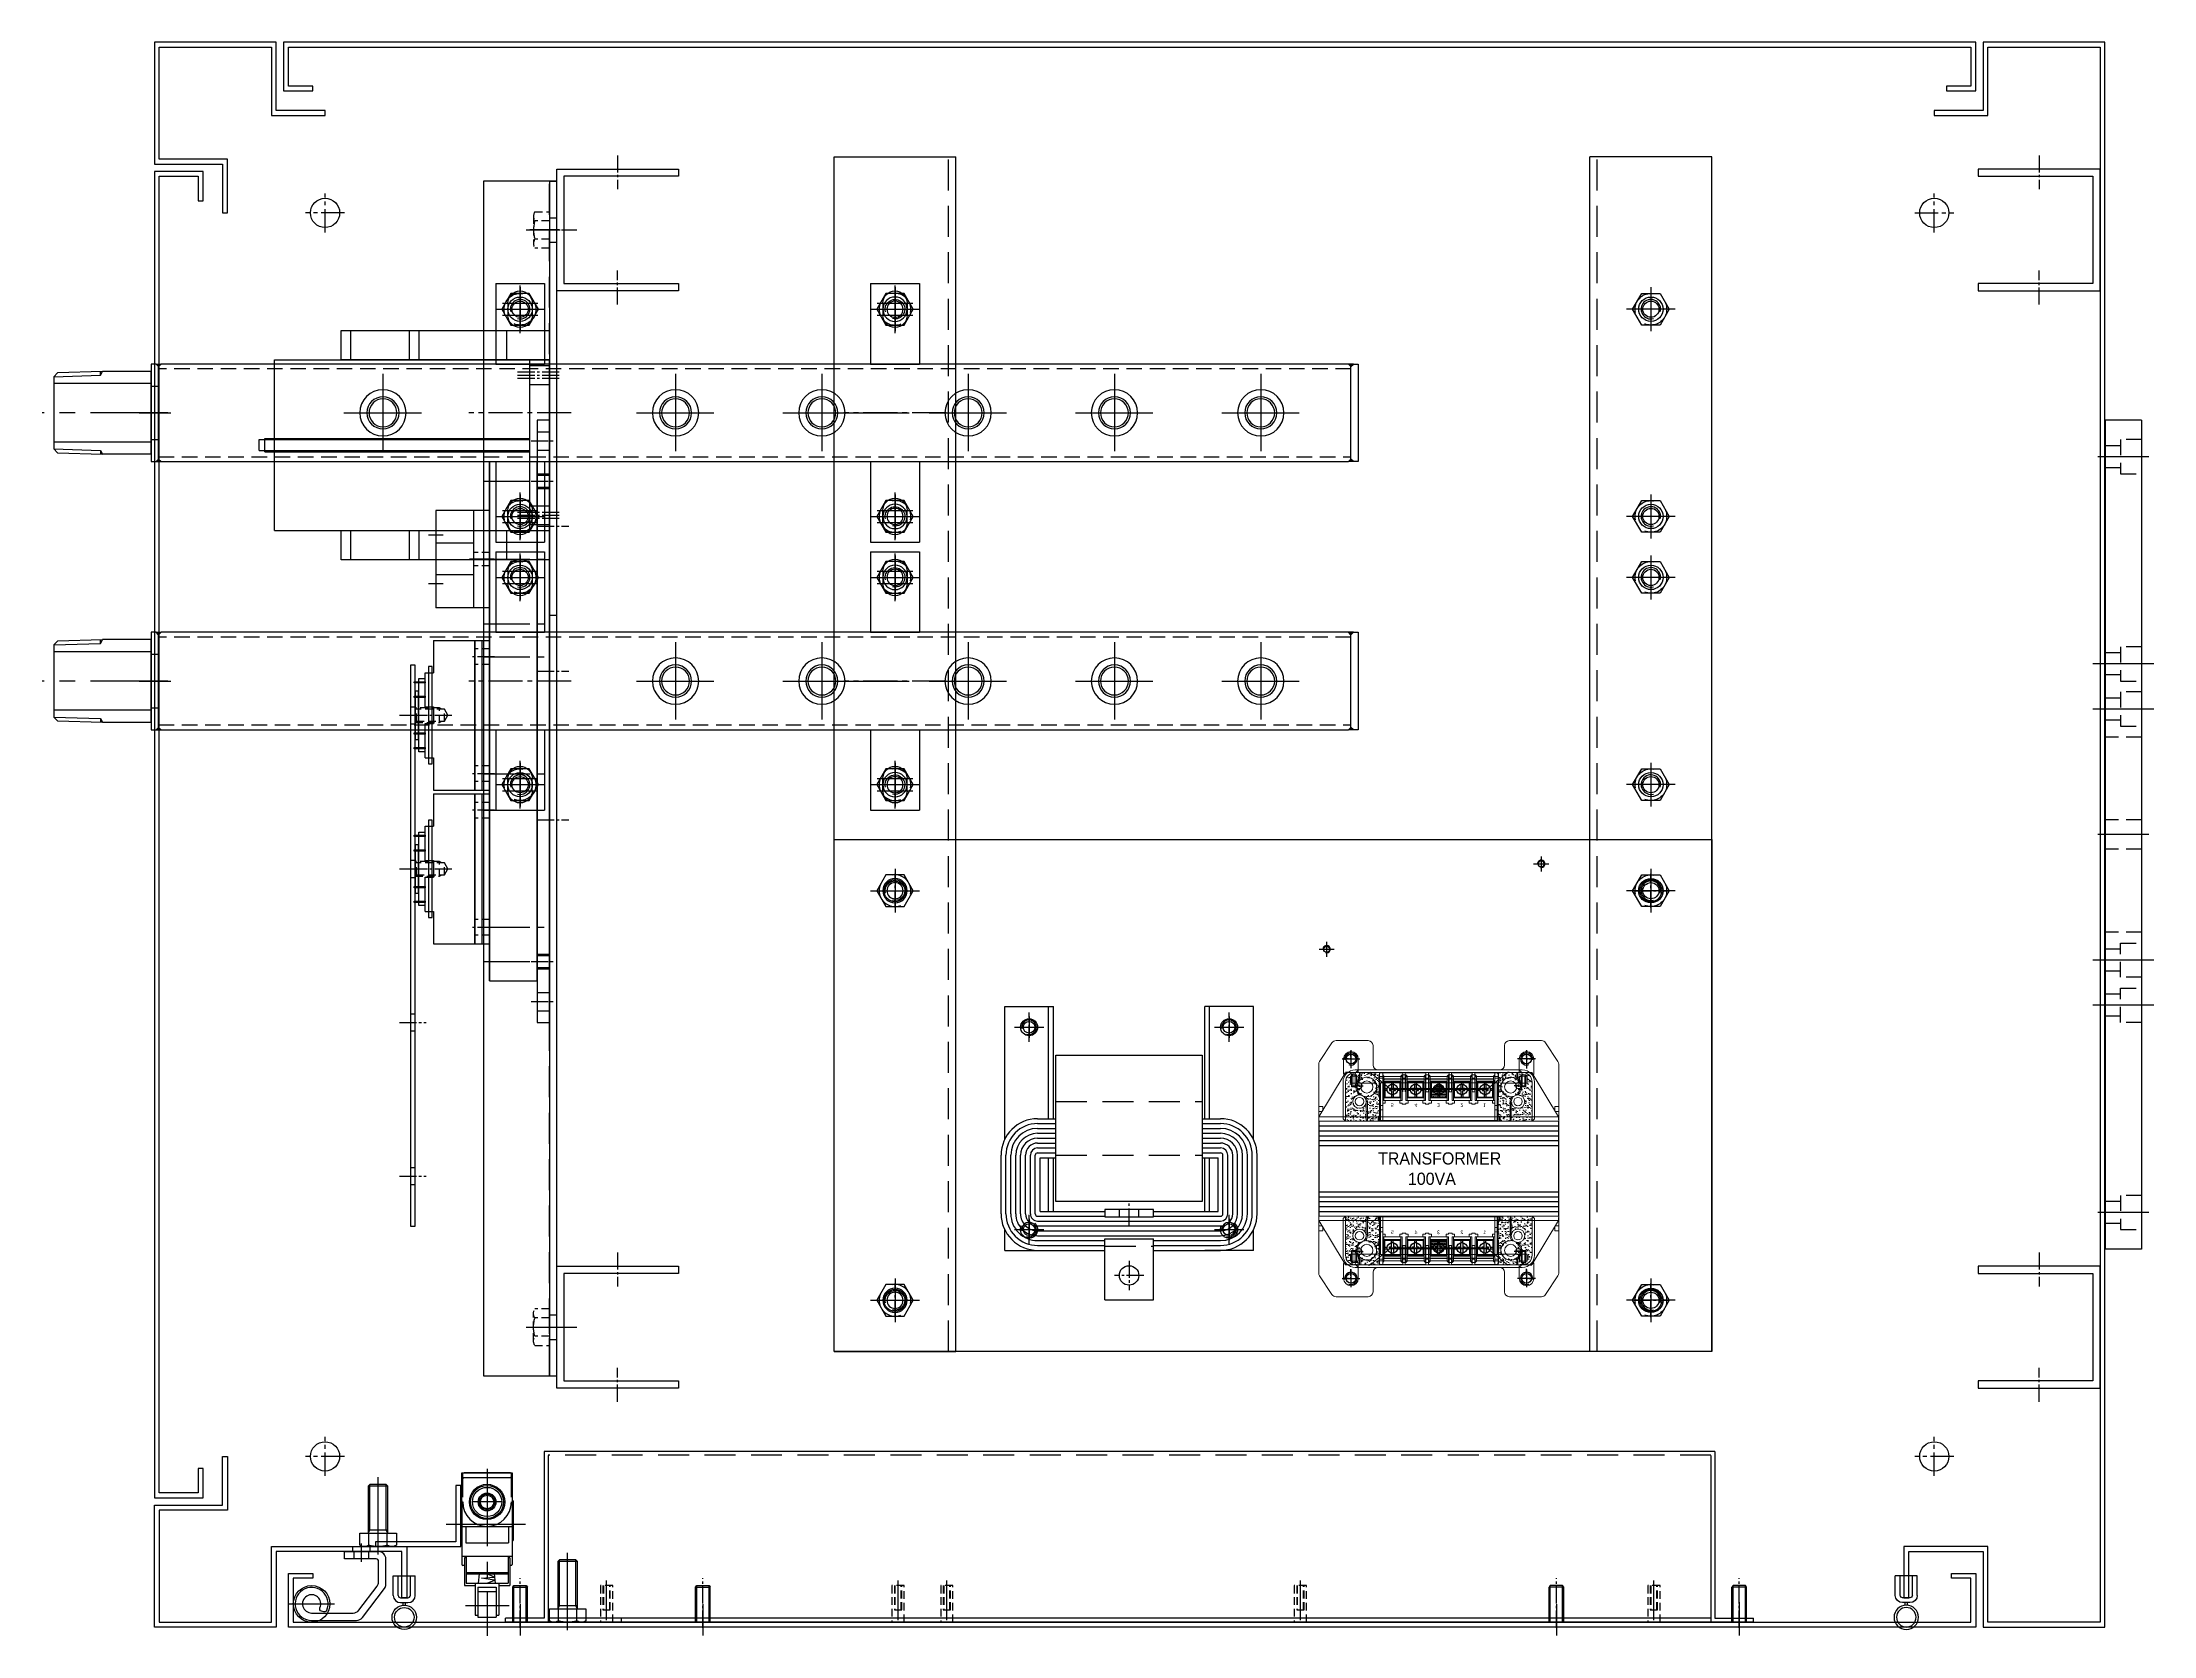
# Model space of a CAD drawing. Header units: millimetres. Extents: x 24815 to 37207, y -9299 to 5469.
# Drawn here: x 35116 to 35982, y 1758 to 2412 of the extents above; entities that cross this region are included whole.
import ezdxf

# ---------------------------------------------------------------- set-up
doc = ezdxf.new("R2010")
doc.units = ezdxf.units.MM
for name, pattern in [('CENTER', [50.8, 31.75, -6.35, 6.35, -6.35]), ('CENTER1', [10, 7, -1, 1, -1]), ('CENTER2', [28.575, 19.05, -3.175, 3.175, -3.175]), ('HIDDEN', [9.525, 6.35, -3.175]), ('HIDDEN2', [4.7625, 3.175, -1.5875]), ('HIDDENX2', [19.05, 12.7, -6.35])]:
    doc.linetypes.add(name, pattern=pattern)
for name, color, linetype in [('1', 1, 'CENTER'), ('4', 7, 'Continuous'), ('______', 7, 'Continuous'), ('CEN', 1, 'CENTER'), ('CENTER', 1, 'CENTER'), ('D', 3, 'Continuous'), ('HIDDEN', 2, 'HIDDEN'), ('O', 7, 'Continuous'), ('SLD-0', 7, 'Continuous'), ('THIN', 3, 'Continuous')]:
    doc.layers.add(name, color=color, linetype=linetype)
doc.layers.add('case', color=3, linetype='Continuous', lineweight=30)
doc.layers.add('외형선', color=3, linetype='Continuous', lineweight=30)
doc.styles.add('H', font='')
doc.styles.get("Standard").update_dxf_attribs({"font": 'ISOCP.SHX', "bigfont": 'WHGTXT.SHX'})
doc.styles.get('H').set_extended_font_data('Dotum')

# ---------------------------------------------------------------- blocks, each defined once
blk = doc.blocks.new('LIMIT SWITCH-T')
at = {"linetype": 'Continuous'}
for p, q in [((-12, -10.3), (-12, 10.3)), ((-12, 9.57), (-12, -9.43)), ((-2, 10.07), (-11.5, 10.07)), ((-2, -9.93), (-11.5, -9.93))]:
    blk.add_line(p, q, dxfattribs=at)
blk.add_line((-10, -9.5), (-10, 9.5))
at = {"color": 7}
for p, q in [((34.3, 4.86), (34.3, 9.3)), ((33.3, -8.6), (33.3, 8.6)), ((46.43, 3.73), (46.43, 4.86)), ((47.3, -3.73), (47.3, 3.73)), ((34.3, -9.3), (34.3, -4.86)), ((46.43, -4.86), (46.43, -3.73))]:
    blk.add_line(p, q, dxfattribs=at)
at = {"linetype": 'Continuous'}
for radius in [7.25, 6.75, 6, 3.65, 3.2, 2.75]:
    blk.add_circle((0, 0), radius, dxfattribs=at)
for centre, radius, start, end in [((-9.5, 9.5), 0.5, 90, 180), ((0, 0), 10, 270, 90), ((-9.5, -9.5), 0.5, 180, 270)]:
    blk.add_arc(centre, radius, start, end, dxfattribs=at)
at = {"layer": 'CEN', "color": 7, "linetype": 'Continuous'}
for p, q in [((22.89, 9.3), (34.3, 9.3)), ((22.4, 8.6), (33.3, 8.6)), ((33.3, 4.86), (46.43, 4.86)), ((35, 3.73), (47.3, 3.73)), ((22.4, -8.6), (33.3, -8.6)), ((33.3, -4.86), (46.43, -4.86)), ((35, -3.73), (47.3, -3.73)), ((22.89, -9.3), (34.3, -9.3))]:
    blk.add_line(p, q, dxfattribs=at)
at = {"layer": 'CEN'}
for p, q in [((-13.61, 0), (54.88, 0)), ((0, 6.27), (0, -6.27))]:
    blk.add_line(p, q, dxfattribs=at)
at = {"layer": 'D', "color": 7}
for p, q in [((-0.5, 10.75), (-0.5, 10.3)), ((10, -10.37), (10, 10.23)), ((29.5, -8.6), (29.5, 8.6)), ((33.3, 3.52), (29.5, 3.1)), ((30.78, 2.89), (29.5, 0)), ((31.23, -2.23), (30.78, 2.89)), ((32.01, 3.05), (31.23, -2.23)), ((33.3, 0), (32.01, 3.05)), ((34.3, 4.86), (34.3, 8.6)), ((35, -3.73), (35, 3.73)), ((36.7, -3.73), (36.7, 3.73)), ((33.3, -3.52), (29.5, -3.1)), ((34.3, -8.6), (34.3, -4.86)), ((-0.5, -10.3), (-12, -10.3)), ((-0.5, -10.3), (-0.5, -10.75))]:
    blk.add_line(p, q, dxfattribs=at)
at = {"layer": 'D', "color": 1, "linetype": 'CENTER'}
for p, q in [((9.3, 15.75), (9.3, -15.75)), ((42.63, 9.02), (42.63, -8.86))]:
    blk.add_line(p, q, dxfattribs=at)
at = {"layer": 'D', "color": 0}
blk.add_line((29, 8.5), (29, -8.5), dxfattribs=at)
at = {"layer": 'O'}
for p, q in [((-12, 10.3), (25.7, 10.3)), ((-0.5, 10.75), (15.8, 10.75)), ((15.8, 10.3), (15.8, 10.75)), ((16.8, -8.75), (16.8, 8.75)), ((-0.5, -10.3), (25.7, -10.3)), ((-0.5, -10.75), (15.8, -10.75)), ((15.8, -10.75), (15.8, -10.3))]:
    blk.add_line(p, q, dxfattribs=at)
at = {"layer": 'O', "color": 7}
for p, q in [((10, 8.75), (16.8, 8.75)), ((22.4, 10.3), (22.4, -10.3)), ((22.89, 9.3), (22.89, 8.6)), ((26, 10), (26, 9.5)), ((26, 9.5), (26, 9.3)), ((22.89, -8.6), (22.89, -9.3)), ((10, -8.75), (16.8, -8.75)), ((26, -9.3), (26, -10))]:
    blk.add_line(p, q, dxfattribs=at)
at = {"layer": 'O'}
for centre, start, end in [((25.7, 10), 0, 90), ((25.7, -10), 270, 0)]:
    blk.add_arc(centre, 0.3, start, end, dxfattribs=at)
blk = doc.blocks.new('756trasdfasdfadf')
at = {"color": 1, "linetype": 'CENTER1'}
for p, q in [((-17117.17, 15239.16), (-17117.17, 15225.24)), ((-17147.76, 15208.57), (-17133.84, 15208.57)), ((-17117.17, 15177.98), (-17117.17, 15191.9))]:
    blk.add_line(p, q, dxfattribs=at)
at = {"color": 140}
blk.add_lwpolyline([(-17139.17, 15230.57), (-17139.17, 15186.57), (-17092.17, 15186.57), (-17092.17, 15183.57), (-17142.17, 15183.57), (-17142.17, 15233.57), (-17092.17, 15233.57), (-17092.17, 15230.57)], close=True, dxfattribs=at)
blk = doc.blocks.new('A$C0C3B50F3')
at = {"color": 1, "linetype": 'CENTER1'}
blk.add_line((0, -2.28), (0, 18.05), dxfattribs=at)
for p, q in [((-3, 14.39), (-2.5, 15)), ((-3, 14.39), (3, 14.39)), ((-3, 0), (-3, 14.39)), ((-2.5, 15), (2.5, 15)), ((2.5, 15), (3, 14.39)), ((3, 0), (3, 14.39)), ((3, 0), (-3, 0))]:
    blk.add_line(p, q)
at = {"color": 3}
for p, q in [((-2.5, 0), (-2.5, 15)), ((2.5, 0), (2.5, 15))]:
    blk.add_line(p, q, dxfattribs=at)
blk = doc.blocks.new('caw334rtw34tf45')
at = {"color": 2, "linetype": 'HIDDEN2'}
for p, q in [((4143.25, 33223.64), (4128.25, 33223.64)), ((4128.25, 33223.64), (4128.25, 33218.64)), ((4143.25, 33222.64), (4133.25, 33222.64)), ((4133.25, 33222.64), (4133.25, 33219.64)), ((4143.25, 33222.39), (4133.25, 33222.39)), ((4133.25, 33219.89), (4143.25, 33219.89)), ((4133.25, 33219.64), (4143.25, 33219.64)), ((4143.25, 33218.64), (4143.25, 33223.64)), ((4128.25, 33218.64), (4143.25, 33218.64))]:
    blk.add_line(p, q, dxfattribs=at)
at = {"color": 1, "linetype": 'CENTER', "ltscale": 2}
blk.add_line((4129.02, 33221.14), (4145.4, 33221.14), dxfattribs=at)
blk = doc.blocks.new('A$C6DC91A1C')
at = {"color": 1, "linetype": 'CENTER1'}
for p, q in [((-8.59, 0), (5.33, 0)), ((52.59, 0), (38.67, 0))]:
    blk.add_line(p, q, dxfattribs=at)
at = {"color": 140}
blk.add_lwpolyline([(0, 22), (44, 22), (44, -25), (47, -25), (47, 25), (-3, 25), (-3, -25), (0, -25)], close=True, dxfattribs=at)
blk = doc.blocks.new('i5thagdfvgsafadsfsdf')
at = {"color": 4}
for p, q in [((14512.22, 10529.27), (14462.22, 10529.27)), ((14462.22, 10039.27), (14462.22, 10529.27)), ((14512.22, 10039.27), (14512.22, 10529.27)), ((14512.22, 10039.27), (14462.22, 10039.27)), ((14512.22, 10039.27), (14462.22, 10039.27))]:
    blk.add_line(p, q, dxfattribs=at)
at = {"color": 2, "linetype": 'HIDDENX2'}
for points in [[(14490.97, 10460.27), (14483.47, 10460.27), (14479.71, 10466.77), (14483.47, 10473.27), (14490.97, 10473.27), (14494.72, 10466.77), (14490.97, 10460.27)], [(14490.97, 10375.27), (14483.47, 10375.27), (14479.71, 10381.77), (14483.47, 10388.27), (14490.97, 10388.27), (14494.72, 10381.77), (14490.97, 10375.27)], [(14490.97, 10350.27), (14483.47, 10350.27), (14479.71, 10356.77), (14483.47, 10363.27), (14490.97, 10363.27), (14494.72, 10356.77), (14490.97, 10350.27)], [(14490.97, 10265.27), (14483.47, 10265.27), (14479.71, 10271.77), (14483.47, 10278.27), (14490.97, 10278.27), (14494.72, 10271.77), (14490.97, 10265.27)], [(14490.97, 10221.77), (14483.47, 10221.77), (14479.71, 10228.27), (14483.47, 10234.77), (14490.97, 10234.77), (14494.72, 10228.27), (14490.97, 10221.77)], [(14490.97, 10053.77), (14483.47, 10053.77), (14479.71, 10060.27), (14483.47, 10066.77), (14490.97, 10066.77), (14494.72, 10060.27), (14490.97, 10053.77)]]:
    blk.add_lwpolyline(points, dxfattribs=at)
for centre in [(14487.22, 10466.77), (14487.22, 10381.77), (14487.22, 10356.77), (14487.22, 10271.77), (14487.22, 10228.27), (14487.22, 10060.27)]:
    blk.add_circle(centre, 6.5, dxfattribs=at)
at = {"color": 4}
for centre in [(14487.22, 10466.77), (14487.22, 10381.77), (14487.22, 10356.77), (14487.22, 10271.77), (14487.22, 10228.27), (14487.22, 10060.27)]:
    blk.add_circle(centre, 5, dxfattribs=at)
for centre in [(14487.22, 10466.77), (14487.22, 10381.77), (14487.22, 10356.77), (14487.22, 10271.77), (14487.22, 10228.27), (14487.22, 10060.27)]:
    blk.add_circle(centre, 3.32)
at = {"layer": 'CENTER'}
for p, q in [((14487.22, 10475.77), (14487.22, 10457.77)), ((14497.22, 10466.77), (14477.21, 10466.77)), ((14487.22, 10390.77), (14487.22, 10372.77)), ((14497.22, 10381.77), (14477.21, 10381.77)), ((14487.22, 10365.77), (14487.22, 10347.77)), ((14497.22, 10356.77), (14477.21, 10356.77)), ((14487.22, 10280.77), (14487.22, 10262.77)), ((14497.22, 10271.77), (14477.21, 10271.77)), ((14487.22, 10237.27), (14487.22, 10219.27)), ((14497.22, 10228.27), (14477.21, 10228.27)), ((14487.22, 10069.27), (14487.22, 10051.27)), ((14497.22, 10060.27), (14477.21, 10060.27))]:
    blk.add_line(p, q, dxfattribs=at)
at = {"layer": 'HIDDEN', "color": 2, "linetype": 'HIDDENX2'}
blk.add_line((14465.22, 10039.27), (14465.22, 10529.27), dxfattribs=at)
at = {"layer": 'THIN'}
for centre in [(14487.22, 10466.77), (14487.22, 10381.77), (14487.22, 10356.77), (14487.22, 10271.77), (14487.22, 10228.27), (14487.22, 10060.27)]:
    blk.add_arc(centre, 4, 345, 285, dxfattribs=at)
blk = doc.blocks.new('ASDHREWHREJJJ')
for p, q in [((14491.89, -8468.07), (14488.89, -8468.07)), ((14489.89, -8467.05), (14489.89, -8468.07)), ((14490.89, -8467.05), (14490.89, -8468.07)), ((14485.89, -8471.07), (14485.89, -8479.07)), ((14487.89, -8471.07), (14487.89, -8479.07)), ((14491.89, -8470.07), (14488.89, -8470.07)), ((14492.89, -8471.07), (14492.89, -8479.07)), ((14494.89, -8471.07), (14494.89, -8479.07)), ((14494.89, -8479.07), (14485.89, -8479.07))]:
    blk.add_line(p, q)
for radius in [5, 4]:
    blk.add_circle((14490.39, -8462.07), radius)
for centre, radius, start, end in [((14488.89, -8471.07), 3, 90, 180), ((14491.89, -8471.07), 3, 0, 90), ((14488.89, -8471.07), 1, 90, 180), ((14491.89, -8471.07), 1, 0, 90)]:
    blk.add_arc(centre, radius, start, end)
blk = doc.blocks.new('DETADGAG')
at = {"color": 1}
for points in [[(-14968.32, -13088.8, 3.321213), (-14974.54, -13092.92), (-14956.07, -13092.92, 0.234242), (-14953.69, -13091.74), (-14944.7, -13079.92, 0.164054), (-14944.09, -13078.11), (-14944.09, -13077.72), (-14944.09, -13067.72, 0.414214), (-14947.09, -13064.72)], [(-14947.15, -13077.72, 0.052353), (-14947.09, -13077.39), (-14947.09, -13068.72, 0.414214), (-14948.09, -13067.72), (-14961.09, -13067.72), (-14961.09, -13064.72), (-14947.09, -13064.72)], [(-14968.32, -13088.8, -0.366304), (-14969.47, -13089.39), (-14970.46, -13089.15, -0.474617), (-14971.14, -13087.75, 3.431067), (-14974.54, -13089.92), (-14957.56, -13089.92, 0.234242), (-14955.17, -13088.74), (-14947.7, -13078.91, 0.11075), (-14947.15, -13077.72)]]:
    blk.add_lwpolyline(points, format="xyb", dxfattribs=at)
blk.add_circle((-14974.54, -13086.17), 7.5, dxfattribs=at)
at = {"layer": '1', "color": 1}
blk.add_line((-14983.91, -13086.17), (-14965.16, -13086.17), dxfattribs=at)
at = {"layer": '4', "color": 1, "linetype": 'HIDDEN2'}
for p, q in [((-14957.09, -13067.72), (-14957.09, -13064.72)), ((-14951.09, -13067.72), (-14951.09, -13064.72))]:
    blk.add_line(p, q, dxfattribs=at)
blk = doc.blocks.new('M8_20')
for p, q in [((-437.31, -18094.18, 0), (-445.31, -18094.18, 0)), ((-437.31, -18112.34, 0), (-445.31, -18112.34, 0)), ((-445.06, -18118.43, 0), (-445.06, -18113.51, 0)), ((-437.55, -18118.43, 0), (-437.55, -18113.51, 0)), ((-435.68, -18119.01, 0), (-446.94, -18119.01, 0))]:
    blk.add_line(p, q)
at = {"elevation": 0}
blk.add_lwpolyline([(-437.31, -18113.51), (-437.31, -18094.18), (-437.98, -18093.51), (-444.63, -18093.51), (-445.31, -18094.18), (-445.31, -18113.51)], dxfattribs=at)
blk.add_lwpolyline([(-433.8, -18113.51), (-433.8, -18118.43, -0.309401), (-437.55, -18118.43, -0.154701), (-445.06, -18118.43, -0.309401), (-448.81, -18118.43), (-448.81, -18113.51), (-433.8, -18113.51)], format="xyb", dxfattribs=at)
at = {"layer": 'CENTER'}
blk.add_line((-441.31, -18122.31, 0), (-441.31, -18090.51, 0), dxfattribs=at)
at = {"layer": 'THIN', "elevation": 0}
for points in [[(-445.31, -18113.51), (-444.63, -18112.34), (-444.63, -18093.51)], [(-437.31, -18113.51), (-437.98, -18112.34), (-437.98, -18093.51)]]:
    blk.add_lwpolyline(points, dxfattribs=at)
blk = doc.blocks.new('QEAdszgf')
at = {"color": 1}
for p, q in [((-14913.64, -13037.97), (-14913.64, -13060.97)), ((-14911.64, -13037.97), (-14913.64, -13037.97)), ((-14911.64, -13062.97), (-14911.64, -13037.97)), ((-14913.64, -13060.97), (-14946.64, -13060.97)), ((-14946.64, -13060.97), (-14946.64, -13062.97)), ((-14946.64, -13062.97), (-14911.64, -13062.97))]:
    blk.add_line(p, q, dxfattribs=at)
at = {"color": 1, "linetype": 'CENTER', "ltscale": 3}
blk.add_line((-14907.64, -13053.97), (-14917.64, -13053.97), dxfattribs=at)
blk = doc.blocks.new('A$C6B021DFF')
at = {"color": 1, "linetype": 'CENTER2', "ltscale": 0.5}
for p, q in [((70, 572), (70, 588)), ((730, 572), (730, 588)), ((78, 580), (62, 580)), ((722, 580), (738, 580)), ((70, 62), (70, 78)), ((730, 62), (730, 78)), ((78, 70), (62, 70)), ((738, 70), (722, 70))]:
    blk.add_line(p, q, dxfattribs=at)
at = {"color": 3}
for p, q in [((81.45, 30.95), (81.45, 33)), ((84.95, 26.79), (84.95, 34.24)), ((88.45, 30.95), (88.45, 33))]:
    blk.add_line(p, q, dxfattribs=at)
for points in [[(750, 622), (730, 622), (730, 620), (752, 620), (752, 648), (798, 648), (798, 2), (752, 2), (752, 33), (717.5, 33), (717.5, 12), (719.5, 12), (719.5, 31), (750, 31), (750, 0), (800, 0), (800, 650), (750, 650)], [(737, 22), (747, 22), (747, 0), (55, 0), (55, 22), (65, 22), (65, 20), (57, 20), (57, 2), (745, 2), (745, 20), (737, 20)]]:
    blk.add_lwpolyline(points, close=True, dxfattribs=at)
at = {"color": 3, "ltscale": 10}
for centre in [(70, 580), (730, 580), (70, 70), (730, 70)]:
    blk.add_circle(centre, 6, dxfattribs=at)
at = {"layer": '______', "color": 3, "ltscale": 10}
blk.add_lwpolyline([(18, 585), (20, 585), (20, 597), (0, 597), (0, 53), (20, 53), (20, 65), (18, 65), (18, 55), (2, 55), (2, 595), (18, 595), (18, 585), (20, 585)], dxfattribs=at)
at = {"layer": '외형선', "lineweight": -3}
for points in [[(70, 622), (50, 622), (50, 650), (0, 650), (0, 600), (28, 600), (28, 580), (30, 580), (30, 602), (2, 602), (2, 648), (48, 648), (48, 620), (70, 620), (70, 622)], [(65, 630), (65, 632), (55, 632), (55, 648), (745, 648), (745, 632), (735, 632), (735, 630), (747, 630), (747, 650), (53, 650), (53, 630), (65, 630)]]:
    blk.add_lwpolyline(points, dxfattribs=at)
blk.add_lwpolyline([(101.5, 31), (50, 31), (50, 0), (0, 0), (0, 50), (28, 50), (28, 70), (30, 70), (30, 48), (2, 48), (2, 2), (48, 2), (48, 33), (103.5, 33), (103.5, 12), (101.5, 12)], close=True, dxfattribs=at)
for name, p in [('756trasdfasdfadf', (17307.17, -14635.57)), ('756trasdfasdfadf', (17307.17, -15085.57)), ('M8_20', (533.06, 18152.01, 0)), ('QEAdszgf', (15037.34, 13095.97)), ('DETADGAG', (15039.04, 13095.67)), ('M8_20', (610.81, 18121.01, 0)), ('A$C0C3B50F3', (150, 2)), ('A$C0C3B50F3', (225, 2))]:
    blk.add_blockref(name, p)
at = {"ltscale": 10, "rotation": 270}
for p in [(773, 595), (773, 145)]:
    blk.add_blockref('A$C6DC91A1C', p, dxfattribs=at)
at = {"rotation": 270}
blk.add_blockref('LIMIT SWITCH-T', (136.45, 51.3), dxfattribs=at)
at = {"color": 4, "rotation": 180}
blk.add_blockref('ASDHREWHREJJJ', (14592.89, -8458.07), dxfattribs=at)
at = {"color": 1, "linetype": 'CENTER2', "rotation": 90}
for p in [(33406.64, -4126.25), (33526.14, -4126.25), (33546.14, -4126.25), (33691.14, -4126.25), (33836.14, -4126.25)]:
    blk.add_blockref('caw334rtw34tf45', p, dxfattribs=at)
at = {"xscale": -1}
for p in [(575, 2), (650, 2)]:
    blk.add_blockref('A$C0C3B50F3', p, dxfattribs=at)
at = {"color": 4, "xscale": -1, "rotation": 180}
blk.add_blockref('ASDHREWHREJJJ', (-13771.89, -8458.07), dxfattribs=at)
at = {"layer": '______', "xscale": -1}
blk.add_blockref('i5thagdfvgsafadsfsdf', (14790.98, -9926.27), dxfattribs=at)
at = {"layer": '______'}
blk.add_blockref('i5thagdfvgsafadsfsdf', (-13873.46, -9926.27), dxfattribs=at)
blk = doc.blocks.new('A$C6E964A93')
at = {"color": 4}
for p, q in [((490.01, 70), (9.9, 70)), ((9.9, 70), (9.9, 1.6)), ((490.01, 70), (490.01, 1.6)), ((11.5, 68.4), (11.5, 0)), ((488.41, 68.4), (488.41, 60)), ((488.41, 60), (488.41, 0)), ((9.9, 1.6), (-6, 1.6)), ((-6, 0), (-6, 1.6)), ((11.5, 0), (-6, 0)), ((488.41, 1.6), (11.5, 1.6)), ((488.41, 0), (11.5, 0)), ((41.5, 1.6), (41.5, 0)), ((490.01, 1.6), (505.91, 1.6)), ((505.91, 0), (505.91, 1.6)), ((505.91, 0), (488.41, 0))]:
    blk.add_line(p, q, dxfattribs=at)
at = {"layer": 'CENTER', "color": 1, "linetype": 'CENTER'}
for p, q in [((0, 7.43), (0, -5.44)), ((75, 7.43), (75, -5.44)), ((425, 7.43), (425, -5.44)), ((500, 8.23), (500, -5.44))]:
    blk.add_line(p, q, dxfattribs=at)
at = {"layer": 'HIDDEN', "color": 2, "linetype": 'HIDDENX2'}
blk.add_line((488.41, 68.5), (11.5, 68.5), dxfattribs=at)
blk = doc.blocks.new('A$C4D457A5A')
at = {"color": 32}
for p, q in [((-25, -189), (-25, 21)), ((-25, 21), (335, 21)), ((335, 21), (335, -189)), ((335, -189), (-25, -189))]:
    blk.add_line(p, q, dxfattribs=at)
at = {"color": 1, "linetype": 'CENTER1'}
for p, q in [((-6.89, 0), (6.89, 0)), ((0, -6.89), (0, 6.89)), ((310, -6.89), (310, 6.89)), ((303.11, 0), (316.89, 0)), ((0, -174.89), (0, -161.11)), ((310, -174.89), (310, -161.11)), ((-6.89, -168), (6.89, -168)), ((303.11, -168), (316.89, -168))]:
    blk.add_line(p, q, dxfattribs=at)
at = {"color": 1, "linetype": 'CENTER2'}
for p, q in [((55, -51.62), (55, -60.38)), ((137, -51.62), (137, -60.38)), ((50.62, -56), (59.38, -56)), ((132.62, -56), (141.38, -56)), ((183.35, -69), (190.65, -69)), ((187, -65.35), (187, -72.65)), ((262.65, -69), (255.35, -69)), ((259, -65.35), (259, -72.65)), ((55, -134.62), (55, -143.38)), ((137, -134.62), (137, -143.38)), ((50.62, -139), (59.38, -139)), ((132.62, -139), (141.38, -139)), ((187, -155.35), (187, -162.65)), ((259, -155.35), (259, -162.65)), ((183.35, -159), (190.65, -159)), ((262.65, -159), (255.35, -159))]:
    blk.add_line(p, q, dxfattribs=at)
at = {"color": 3}
for centre in [(265, 11), (177.02, -24)]:
    blk.add_circle(centre, 1.25, dxfattribs=at)
at = {"color": 32}
for centre in [(0, 0), (310, 0), (0, -168), (310, -168)]:
    blk.add_circle(centre, 4.5, dxfattribs=at)
for centre, radius in [((55, -56), 2.4), ((137, -56), 2.4), ((187, -69), 2), ((259, -69), 2), ((55, -139), 2.4), ((137, -139), 2.4), ((187, -159), 2), ((259, -159), 2)]:
    blk.add_circle(centre, radius)
for centre in [(265, 11), (177.02, -24)]:
    blk.add_arc(centre, 1.5, 259.62912, 191.20824)
at = {"color": 3}
for centre, radius, start, end in [((55, -56), 3, 249.09255, 189.42765), ((137, -56), 3, 249.09255, 189.42765), ((187, -69), 2.5, 249.09255, 189.42765), ((259, -69), 2.5, 350.57235, 290.90745), ((55, -139), 3, 249.09255, 189.42765), ((137, -139), 3, 249.09255, 189.42765), ((187, -159), 2.5, 249.09255, 189.42765), ((259, -159), 2.5, 350.57235, 290.90745)]:
    blk.add_arc(centre, radius, start, end, dxfattribs=at)
at = {"layer": 'CEN', "color": 1, "linetype": 'CENTER'}
for p, q in [((261.92, 11), (268.08, 11)), ((265, 14.08), (265, 7.92)), ((173.94, -24), (180.1, -24)), ((177.02, -20.92), (177.02, -27.08))]:
    blk.add_line(p, q, dxfattribs=at)
blk = doc.blocks.new('TTYU')
at = {"color": 2, "linetype": 'HIDDENX2'}
blk.add_lwpolyline([(-49709.55, 19626.02), (-49702.04, 19626.02), (-49698.29, 19632.52), (-49702.04, 19639.02), (-49709.55, 19639.02), (-49713.3, 19632.52), (-49709.55, 19626.02)], dxfattribs=at)
blk.add_circle((-49705.79, 19632.52), 6.5, dxfattribs=at)
blk.add_circle((-49705.79, 19632.52), 3.32)
at = {"layer": 'CENTER'}
for p, q in [((-49705.79, 19641.52), (-49705.79, 19623.52)), ((-49715.8, 19632.52), (-49695.79, 19632.52))]:
    blk.add_line(p, q, dxfattribs=at)
at = {"layer": 'THIN'}
blk.add_arc((-49705.79, 19632.52), 4, 255, 195, dxfattribs=at)
blk = doc.blocks.new('esrfa')
at = {"color": 2, "linetype": 'HIDDEN2'}
for p, q in [((-4055.21, -14067.61), (-4040.2, -14067.61)), ((-4055.21, -14073.53), (-4055.21, -14067.61)), ((-4051.46, -14067.61), (-4051.46, -14073.53)), ((-4043.95, -14067.61), (-4043.95, -14073.53)), ((-4040.2, -14067.61), (-4040.2, -14073.53)), ((-4053.33, -14074.11), (-4042.08, -14074.11))]:
    blk.add_line(p, q, dxfattribs=at)
for centre, radius, start, end in [((-4053.33, -14070.79), 3.32, 235.61575, 304.38425), ((-4047.71, -14061.69), 12.42, 252.41205, 287.58795), ((-4042.08, -14070.79), 3.32, 235.61575, 304.38425)]:
    blk.add_arc(centre, radius, start, end, dxfattribs=at)
at = {"layer": 'CENTER'}
blk.add_line((-4047.71, -14077.11), (-4047.71, -14064.61), dxfattribs=at)
blk = doc.blocks.new('A$C2F8B6082')
at = {"color": 4}
blk.add_lwpolyline([(159.84, -15.16), (159.84, 14.84), (-330.16, 14.84), (-330.16, -15.16)], close=True, dxfattribs=at)
for centre in [(-277.66, -0.16), (-192.66, -0.16), (-167.66, -0.16), (-82.66, -0.16)]:
    blk.add_circle(centre, 5, dxfattribs=at)
at = {"layer": 'CENTER', "ltscale": 3}
for p, q in [((139.84, 7.84), (139.84, 19.84)), ((-310.16, 15.84), (-310.16, 3.84))]:
    blk.add_line(p, q, dxfattribs=at)
at = {"layer": 'HIDDEN', "color": 2, "linetype": 'HIDDENX2'}
for p, q in [((159.84, 11.84), (-330.16, 11.84)), ((-315.16, 11.84), (-315.16, 14.84)), ((-305.16, 11.84), (-305.16, 14.84)), ((134.84, 11.84), (134.84, 14.84)), ((144.84, 11.84), (144.84, 14.84))]:
    blk.add_line(p, q, dxfattribs=at)
blk.add_blockref('esrfa', (3737.54, 14079.45))
at = {"extrusion": (0, 0, -1), "xscale": -1, "zscale": -1, "rotation": 270}
for p in [(-19354.86, 49705.63), (-19439.86, 49705.63), (-19464.86, 49705.63), (-19549.86, 49705.63)]:
    blk.add_blockref('TTYU', p, dxfattribs=at)
at = {"xscale": -1}
blk.add_blockref('esrfa', (-3907.87, 14079.45), dxfattribs=at)
blk = doc.blocks.new('A$C78D071AD')
for p, q in [((-10, -22.48), (-10, 10.5)), ((-10, 10.5), (10, 10.5)), ((10, -22.48), (10, 10.5)), ((-5, 2.5), (-5, -2.5)), ((5, 2.5), (5, -2.5)), ((-10, -22.48), (10, -22.48)), ((-10, -95.5), (-10, -62.48)), ((-10, -62.48), (10, -62.48)), ((10, -95.5), (10, -62.48)), ((-5, -87.5), (-5, -82.5)), ((5, -87.5), (5, -82.5)), ((-10, -95.5), (10, -95.5))]:
    blk.add_line(p, q)
at = {"color": 1, "linetype": 'CENTER'}
for p, q in [((0, 9.77), (0, -9.77)), ((-7.27, 2.5), (7.27, 2.5)), ((-7.27, 0), (7.27, 0)), ((-7.27, -2.5), (7.27, -2.5)), ((0, -75.23), (0, -94.77)), ((-7.27, -82.5), (7.27, -82.5)), ((-7.27, -85), (7.27, -85)), ((-7.27, -87.5), (7.27, -87.5))]:
    blk.add_line(p, q, dxfattribs=at)
at = {"color": 1, "linetype": 'CENTER1', "ltscale": 2}
blk.add_line((21, -42.5), (-21, -42.5), dxfattribs=at)
for centre, start, end in [((0, 2.5), 0, 180), ((0, -2.5), 180, 0), ((0, -82.5), 0, 180), ((0, -87.5), 180, 0)]:
    blk.add_arc(centre, 5, start, end)
blk = doc.blocks.new('A$C13BB0B43')
for p, q in [((0, -17), (0, 17)), ((0, 17), (20, 17)), ((0, 12), (40, 12)), ((20.87, 15.42), (20.87, 16.9)), ((0, -12), (40, -12)), ((0, -17), (20, -17)), ((20.87, -15.42), (20.87, -16.9))]:
    blk.add_line(p, q)
blk.add_lwpolyline([(20, 17), (20, 16.92), (38.47, 16.35), (40, 14.82), (40, -14.82), (38.47, -16.35), (20, -16.92), (20, -17)])
at = {"layer": 'CENTER'}
blk.add_line((-6.81, 0), (44.74, 0), dxfattribs=at)
at = {"layer": 'THIN'}
for points in [[(40, 14.82), (20.87, 15.42), (20, 16.92)], [(40, -14.82), (20.87, -15.42), (20, -16.92)]]:
    blk.add_lwpolyline(points, dxfattribs=at)
blk = doc.blocks.new('A$C2B5B0CDA')
for points in [[(-187, 61.5), (-188, 62.5), (-186, 62.5)], [(302, 61.5), (303, 62.5), (301, 62.5)], [(-186, 22.5), (-187, 23.5), (-188, 22.5)], [(301, 22.5), (302, 23.5), (303, 22.5)]]:
    blk.add_hatch(color=256).paths.add_polyline_path(points)
for p, q in [((-188, 62.5), (-186, 62.5)), ((303, 62.5), (301, 62.5)), ((-188, 22.5), (-186, 22.5)), ((303, 22.5), (301, 22.5))]:
    blk.add_line(p, q)
at = {"color": 2, "linetype": 'HIDDEN2', "ltscale": 2}
for p, q in [((-187, 60.5), (302, 60.5)), ((305, 53.5), (302, 53.5)), ((305, 31.5), (302, 31.5)), ((302, 24.5), (-187, 24.5))]:
    blk.add_line(p, q, dxfattribs=at)
at = {"color": 1, "linetype": 'CENTER1', "ltscale": 2}
blk.add_line((310, 42.5), (297, 42.5), dxfattribs=at)
for points in [[(-188, 62.5), (-190, 62.5), (-190, 22.5), (-188, 22.5), (-187, 23.5), (-187, 61.5)], [(-186, 62.5), (301, 62.5), (302, 61.5), (302, 23.5), (301, 22.5), (-186, 22.5), (-187, 23.5), (-187, 61.5)], [(303, 62.5), (305, 62.5), (305, 22.5), (303, 22.5), (302, 23.5), (302, 61.5)]]:
    blk.add_lwpolyline(points, close=True)
for centre, radius in [((-150, 42.5), 9.5), ((-90, 42.5), 9.5), ((-30, 42.5), 9.5), ((30, 42.5), 9.5), ((90, 42.5), 9.5), ((210, 42.5), 9.5), ((-150, 42.5), 5.72), ((-90, 42.5), 5.72), ((-30, 42.5), 5.72), ((30, 42.5), 5.72), ((90, 42.5), 5.72), ((210, 42.5), 5.72)]:
    blk.add_circle(centre, radius)
at = {"layer": 'CENTER'}
for p, q in [((-150, 58.5), (-150, 26.5)), ((-90, 58.5), (-90, 26.5)), ((-30, 58.5), (-30, 26.5)), ((30, 58.5), (30, 26.5)), ((90, 58.5), (90, 26.5)), ((210, 58.5), (210, 26.5)), ((-134, 42.5), (-166, 42.5)), ((-74, 42.5), (-106, 42.5)), ((-14, 42.5), (-46, 42.5)), ((26, 42.5), (-6, 42.5)), ((46, 42.5), (14, 42.5)), ((106, 42.5), (74, 42.5)), ((226, 42.5), (194, 42.5))]:
    blk.add_line(p, q, dxfattribs=at)
at = {"layer": 'THIN'}
for centre in [(-150, 42.5), (-90, 42.5), (-30, 42.5), (30, 42.5), (90, 42.5), (210, 42.5)]:
    blk.add_circle(centre, 6.58, dxfattribs=at)
at = {"rotation": 180}
for p in [(0, 0), (153.76, 0)]:
    blk.add_blockref('A$C78D071AD', p, dxfattribs=at)
blk.add_blockref('A$C13BB0B43', (305, 42.5))
blk = doc.blocks.new('A$C788B3733')
for points in [[(-187, 61.5), (-188, 62.5), (-186, 62.5)], [(302, 61.5), (303, 62.5), (301, 62.5)], [(-186, 22.5), (-187, 23.5), (-188, 22.5)], [(301, 22.5), (302, 23.5), (303, 22.5)]]:
    blk.add_hatch(color=256).paths.add_polyline_path(points)
for p, q in [((-188, 62.5), (-186, 62.5)), ((303, 62.5), (301, 62.5)), ((-188, 22.5), (-186, 22.5)), ((303, 22.5), (301, 22.5))]:
    blk.add_line(p, q)
at = {"color": 2, "linetype": 'HIDDEN2', "ltscale": 2}
for p, q in [((-187, 60.5), (302, 60.5)), ((305, 53.5), (302, 53.5)), ((305, 31.5), (302, 31.5)), ((302, 24.5), (-187, 24.5))]:
    blk.add_line(p, q, dxfattribs=at)
at = {"color": 1, "linetype": 'CENTER1', "ltscale": 2}
blk.add_line((310, 42.5), (297, 42.5), dxfattribs=at)
for points in [[(-188, 62.5), (-190, 62.5), (-190, 22.5), (-188, 22.5), (-187, 23.5), (-187, 61.5)], [(-186, 62.5), (301, 62.5), (302, 61.5), (302, 23.5), (301, 22.5), (-186, 22.5), (-187, 23.5), (-187, 61.5)], [(303, 62.5), (305, 62.5), (305, 22.5), (303, 22.5), (302, 23.5), (302, 61.5)]]:
    blk.add_lwpolyline(points, close=True)
for centre, radius in [((-150, 42.5), 9.5), ((-90, 42.5), 9.5), ((-30, 42.5), 9.5), ((30, 42.5), 9.5), ((90, 42.5), 9.5), ((-150, 42.5), 5.72), ((-90, 42.5), 5.72), ((-30, 42.5), 5.72), ((30, 42.5), 5.72), ((90, 42.5), 5.72)]:
    blk.add_circle(centre, radius)
at = {"layer": 'CENTER'}
for p, q in [((-150, 58.5), (-150, 26.5)), ((-90, 58.5), (-90, 26.5)), ((-30, 58.5), (-30, 26.5)), ((30, 58.5), (30, 26.5)), ((90, 58.5), (90, 26.5)), ((-134, 42.5), (-166, 42.5)), ((-74, 42.5), (-106, 42.5)), ((-14, 42.5), (-46, 42.5)), ((26, 42.5), (-6, 42.5)), ((46, 42.5), (14, 42.5)), ((106, 42.5), (74, 42.5))]:
    blk.add_line(p, q, dxfattribs=at)
at = {"layer": 'THIN'}
for centre in [(-150, 42.5), (-90, 42.5), (-30, 42.5), (30, 42.5), (90, 42.5)]:
    blk.add_circle(centre, 6.58, dxfattribs=at)
at = {"rotation": 180}
for p in [(0, 0), (153.76, 0)]:
    blk.add_blockref('A$C78D071AD', p, dxfattribs=at)
blk.add_blockref('A$C13BB0B43', (305, 42.5))
blk = doc.blocks.new('A$C30543EFC')
at = {"color": 1, "linetype": 'CENTER1'}
for p, q in [((-5, 200), (8, 200)), ((-5, 145.03), (8, 145.03)), ((-5, 78.5), (8, 78.5)), ((-5, 19.02), (8, 19.02)), ((-5, -41.98), (8, -41.98)), ((-5, -250), (8, -250))]:
    blk.add_line(p, q, dxfattribs=at)
at = {"color": 3, "lineweight": -3, "ltscale": 10}
blk.add_line((0, 42.02), (3, 42.02), dxfattribs=at)
at = {"layer": 'case', "color": 3, "lineweight": -3}
for p, q in [((0, 220), (0, -270)), ((0, 220), (3, 220)), ((3, -270), (3, 220)), ((0, -270), (3, -270))]:
    blk.add_line(p, q, dxfattribs=at)
blk = doc.blocks.new('A$C5E153CB5')
at = {"color": 1, "lineweight": 35}
for p, q in [((21.99, 0), (-191, 0)), ((21.99, -19.5), (-191, -19.5))]:
    blk.add_line(p, q, dxfattribs=at)
at = {"color": 1}
for p, q in [((-191, 0), (-191, -19.5)), ((21.99, 0), (21.99, -19.5))]:
    blk.add_line(p, q, dxfattribs=at)
at = {"color": 2, "linetype": 'CENTER2'}
for p, q in [((-182.99, 2.56), (-182.99, -22.44)), ((-151, 2.56), (-151, -22.44)), ((-124.5, 2.56), (-124.5, -22.44)), ((-111, 2.56), (-111, -22.44)), ((-63, 2.56), (-63, -22.44)), ((-48, 2.56), (-48, -22.44)), ((0, 2.56), (0, -22.44)), ((13.99, 2.56), (13.99, -22.44))]:
    blk.add_line(p, q, dxfattribs=at)
blk = doc.blocks.new('A$C76D42456')
at = {"color": 2, "linetype": 'HIDDEN'}
for p, q in [((-217.25, 0), (-217.25, -5)), ((-209.75, 0), (-209.75, -5)), ((12.75, 0), (12.75, -5)), ((20.25, 0), (20.25, -5)), ((-200, 0), (-200, -5)), ((-199.458734, 0), (-199.458734, -5)), ((-194.541266, 0), (-194.541266, -5)), ((-194, 0), (-194, -5)), ((-3, 0), (-3, -5)), ((-2.458734, 0), (-2.458734, -5)), ((2.458734, 0), (2.458734, -5)), ((3, 0), (3, -5))]:
    blk.add_line(p, q, dxfattribs=at)
at = {"color": 1, "linetype": 'CENTER1'}
for p, q in [((-213.5, 2.5), (-213.5, -7.5)), ((-197, 2.5), (-197, -7.5)), ((0, 2.5), (0, -7.5)), ((16.5, 2.5), (16.5, -7.5))]:
    blk.add_line(p, q, dxfattribs=at)
at = {"color": 32}
blk.add_lwpolyline([(-222, -5), (-222, 0), (25, 0), (25, -5)], close=True, dxfattribs=at)
blk = doc.blocks.new('A$C584653CA')
for p, q in [((-17.45, 26.5), (-17.45, 23)), ((-17.45, 26.5), (-3.45, 26.5)), ((-15, 26.5), (-15, 29)), ((-15, 29), (-13.75, 29)), ((-13.25, 29), (-7.75, 29)), ((-10, 30.5), (-7.75, 30.5)), ((-7.75, 30.5), (-10, 30.5)), ((-10, 30.5), (-10, 29)), ((-7.75, 29.3), (-10, 29.3)), ((-7.25, 30.5), (7.25, 30.5)), ((7.25, 30.5), (-7.25, 30.5)), ((7.25, 29.3), (-7.25, 29.3)), ((-7.25, 29), (7.25, 29)), ((-3.45, 26.5), (-3.45, 23)), ((3.45, 26.5), (3.45, 23)), ((3.45, 26.5), (17.45, 26.5)), ((7.75, 30.5), (10, 30.5)), ((10, 30.5), (7.75, 30.5)), ((10, 29.3), (7.75, 29.3)), ((7.75, 29), (13.25, 29)), ((10, 30.5), (10, 29)), ((13.75, 29), (15, 29)), ((15, 29), (15, 26.5)), ((17.45, 26.5), (17.45, 23)), ((-30.7, 23), (-30.7, 0)), ((-17.45, 23), (-30.7, 23)), ((3.45, 23), (-3.45, 23)), ((30.7, 23), (17.45, 23)), ((30.7, 23), (30.7, 0)), ((30.7, 6), (-30.7, 6)), ((-30.7, 6), (30.7, 6)), ((-30.7, 3), (30.7, 3)), ((30.7, 0), (-30.7, 0))]:
    blk.add_line(p, q)
at = {"color": 1, "linetype": 'CENTER1'}
for p, q in [((0, 32.5), (0, 15.08)), ((-24, -2), (-24, 8)), ((24, -2), (24, 8))]:
    blk.add_line(p, q, dxfattribs=at)
at = {"color": 2, "linetype": 'HIDDEN2'}
for p, q in [((-3, 20.5), (3, 20.5)), ((-2.46, 18.5), (2.46, 18.5)), ((-27.25, 0), (-27.25, 6)), ((-20.75, 0), (-20.75, 6)), ((20.75, 0), (20.75, 6)), ((27.25, 0), (27.25, 6))]:
    blk.add_line(p, q, dxfattribs=at)
for points in [[(-13.75, 30.9), (-13.25, 30.9), (-13.25, 26.5), (-13.75, 26.5)], [(-7.75, 30.9), (-7.25, 30.9), (-7.25, 26.5), (-7.75, 26.5)], [(7.25, 30.9), (7.75, 30.9), (7.75, 26.5), (7.25, 26.5)], [(13.25, 30.9), (13.75, 30.9), (13.75, 26.5), (13.25, 26.5)]]:
    blk.add_lwpolyline(points, close=True)
for points in [[(-3, 30.5), (-3, 20.5), (-2.46, 19.56)], [(-3, 30.5), (-2.46, 29.96), (2.46, 29.96), (3, 30.5)], [(-2.46, 29.96), (-2.46, 18.5), (0, 17.08), (2.46, 18.5), (2.46, 29.96)], [(2.46, 19.56), (3, 20.5), (3, 30.5)]]:
    blk.add_lwpolyline(points, dxfattribs=at)
at = {"color": 3, "ltscale": 10}
blk.add_lwpolyline([(-20, 23.5), (20, 23.5), (20, 25), (-20, 25)], close=True, dxfattribs=at)
blk = doc.blocks.new('A$C688E53C3')
at = {"color": 161}
for p, q in [((4.34, 32.3, 0), (-17.66, 32.3, 0)), ((-17.66, 32.3, 0), (-17.66, -7.7, 0)), ((-2.26, 32.3, 0), (-2.26, -7.7, 0)), ((4.34, 32.3, 0), (4.34, -7.7, 0)), ((-2.26, 18.8, 0), (-17.66, 18.8, 0)), ((-2.26, 5.8, 0), (-17.66, 5.8, 0)), ((4.34, -7.7, 0), (-17.66, -7.7, 0))]:
    blk.add_line(p, q, dxfattribs=at)
at = {"color": 1, "linetype": 'CENTER'}
for p, q in [((-20.66, 22.3, 0), (-14.66, 22.3, 0)), ((6.19, 12.3, 0), (-3.89, 12.3, 0)), ((-20.66, 2.3, 0), (-14.66, 2.3, 0))]:
    blk.add_line(p, q, dxfattribs=at)
at = {"color": 2, "linetype": 'HIDDEN2'}
for p, q in [((4.34, 15, 0), (-2.26, 15, 0)), ((4.34, 9.6, 0), (-2.26, 9.6, 0))]:
    blk.add_line(p, q, dxfattribs=at)
blk = doc.blocks.new('A$C11023600')
at = {"ltscale": 10, "xscale": -1}
for p in [(-117.48, 24.5), (-54.48, 24.5)]:
    blk.add_blockref('A$C584653CA', p, dxfattribs=at)
at = {"xscale": -1, "rotation": 90}
blk.add_blockref('A$C688E53C3', (-169.2, 28.84, 0), dxfattribs=at)
for name, p in [('A$C5E153CB5', (-30.49, 24.5)), ('A$C76D42456', (-16.5, 5))]:
    blk.add_blockref(name, p)
blk = doc.blocks.new('A$C00D95890')
at = {"color": 2, "linetype": 'HIDDEN'}
for p, q in [((-3.5, -2), (-3.5, 0)), ((3.5, -2), (3.5, 0)), ((59.5, -2), (59.5, 0)), ((66.5, -2), (66.5, 0)), ((122.5, -2), (122.5, 0)), ((129.5, -2), (129.5, 0)), ((185.5, -2), (185.5, 0)), ((192.5, -2), (192.5, 0))]:
    blk.add_line(p, q, dxfattribs=at)
at = {"linetype": 'CENTER1'}
for p, q in [((0, -6.5), (0, 4.5)), ((63, -6.5), (63, 4.5)), ((126, -6.5), (126, 4.5)), ((189, -6.5), (189, 4.5))]:
    blk.add_line(p, q, dxfattribs=at)
at = {"color": 1}
blk.add_lwpolyline([(-20.5, -2), (209.5, -2), (209.5, 0), (-20.5, 0)], close=True, dxfattribs=at)
blk = doc.blocks.new('A$C6E743409')
for p, q in [((-81.4, 52.83), (-81.4, 64.83)), ((-57.4, 52.83), (-57.4, 64.83)), ((-53.4, 52.83), (-53.4, 64.83)), ((-17.4, 52.83), (-17.4, 64.83)), ((-8, -17.17), (-8, 52.83)), ((-81.4, -29.17), (-81.4, -17.17)), ((-57.4, -29.17), (-57.4, -17.17)), ((-53.4, -29.17), (-53.4, -17.17)), ((-17.4, -29.17), (-17.4, -17.17))]:
    blk.add_line(p, q)
at = {"ltscale": 10}
for p, q in [((-112.7, 52.83), (0, 52.83)), ((-112.7, -17.17), (-112.7, 52.83)), ((0, -17.17), (0, 52.83)), ((-119, 15.58), (-119, 20.08)), ((-119, 20.08), (-8, 20.08)), ((-116.7, 15.08), (-116.7, 20.58)), ((-116.7, 20.58), (-8, 20.58)), ((-119, 15.58), (-8, 15.58)), ((-116.7, 15.08), (-8, 15.08)), ((-112.7, -17.17), (0, -17.17))]:
    blk.add_line(p, q, dxfattribs=at)
at = {"color": 1, "linetype": 'CENTER1'}
for p, q in [((-13, 47.83), (5, 47.83)), ((-13, 46.58), (5, 46.58)), ((-13, 45.33), (5, 45.33)), ((-13, -9.67), (5, -9.67)), ((-13, -10.92), (5, -10.92)), ((-13, -12.17), (5, -12.17))]:
    blk.add_line(p, q, dxfattribs=at)
at = {"color": 2, "linetype": 'HIDDENX2'}
for p, q in [((-8, 50.43), (0, 50.43)), ((-8, 42.73), (0, 42.73)), ((-8, -7.07), (0, -7.07)), ((-8, -14.77), (0, -14.77))]:
    blk.add_line(p, q, dxfattribs=at)
for points in [[(-85.4, 64.83), (0, 64.83), (0, 52.83), (-85.4, 52.83)], [(-85.4, -17.17), (0, -17.17), (0, -29.17), (-85.4, -29.17)]]:
    blk.add_lwpolyline(points, close=True)
blk = doc.blocks.new('A$C77630893')
at = {"ltscale": 10}
blk.add_blockref('A$C30543EFC', (-3, -220), dxfattribs=at)
blk.add_blockref('A$C6E743409', (-3, -126.08))
at = {"xscale": -1, "rotation": 90}
blk.add_blockref('A$C11023600', (-3, -336.5), dxfattribs=at)
at = {"rotation": 270}
blk.add_blockref('A$C00D95890', (-58, -219.02), dxfattribs=at)
blk = doc.blocks.new('A$C100C4D09')
at = {"color": 4}
for p, q in [((45.96, 92), (-8.5, 92)), ((-8.5, 92), (-8.5, 72)), ((91.5, 92), (83.04, 92)), ((91.5, 92), (91.5, 72)), ((37.5, 74), (-8.5, 74)), ((37.5, 72), (-8.5, 72)), ((75.5, 74), (53.5, 74)), ((75.5, 72), (53.5, 72)), ((37.5, 10), (-8.5, 10)), ((-8.5, -10), (-8.5, 10)), ((75.5, 10), (53.5, 10)), ((91.5, -10), (91.5, 10)), ((37.5, 8), (-8.5, 8)), ((75.5, 8), (53.5, 8)), ((45.96, -10), (-8.5, -10)), ((91.5, -10), (83.04, -10))]:
    blk.add_line(p, q, dxfattribs=at)
at = {"color": 1, "linetype": 'CENTER1'}
for p, q in [((0, 76), (0, 88)), ((6, 82), (-6, 82)), ((101.79, 47), (101.79, 35)), ((81.29, 41), (71.29, 41)), ((95.79, 41), (107.79, 41)), ((6, 0), (-6, 0)), ((0, -6), (0, 6))]:
    blk.add_line(p, q, dxfattribs=at)
at = {"color": 1}
for p, q in [((76.5, 93.5), (52.5, 93.5)), ((76.5, 91.5), (52.5, 91.5)), ((76.5, 89.5), (52.5, 89.5)), ((76.5, 87.5), (52.5, 87.5)), ((37.5, 71), (37.5, 78.5)), ((39.5, 71), (39.5, 78.5)), ((41.5, 71), (41.5, 78.5)), ((43.5, 71), (43.5, 78.5)), ((45.5, 71), (45.5, 78.5)), ((47.5, 71), (47.5, 78.5)), ((49.5, 71), (49.5, 78.5)), ((51.5, 71), (51.5, 78.5)), ((76.5, 85.5), (52.5, 85.5)), ((76.5, 83.5), (52.5, 83.5)), ((76.5, 81.5), (52.5, 81.5)), ((76.5, 79.5), (52.5, 79.5)), ((77.5, 51), (77.5, 78.5)), ((79.5, 3.5), (79.5, 78.5)), ((81.5, 3.5), (81.5, 78.5)), ((83.5, 3.5), (83.5, 78.5)), ((85.5, 3.5), (85.5, 78.5)), ((87.5, 51), (87.5, 78.5)), ((89.5, 51), (89.5, 78.5)), ((91.5, 51), (91.5, 78.5)), ((53.5, 71), (53.5, 77.5)), ((75.5, 77.5), (53.5, 77.5)), ((75.5, 51), (75.5, 77.5)), ((75.5, 4.5), (75.5, 31)), ((77.5, 3.5), (77.5, 31)), ((87.5, 3.5), (87.5, 31)), ((89.5, 3.5), (89.5, 31)), ((91.5, 3.5), (91.5, 31)), ((37.5, 3.5), (37.5, 11)), ((39.5, 3.5), (39.5, 11)), ((41.5, 3.5), (41.5, 11)), ((43.5, 3.5), (43.5, 11)), ((45.5, 3.5), (45.5, 11)), ((47.5, 3.5), (47.5, 11)), ((49.5, 3.5), (49.5, 11)), ((51.5, 3.5), (51.5, 11)), ((53.5, 4.5), (53.5, 11)), ((76.5, 2.5), (52.5, 2.5)), ((76.5, 0.5), (52.5, 0.5)), ((75.5, 4.5), (53.5, 4.5)), ((76.5, -1.5), (52.5, -1.5)), ((76.5, -3.5), (52.5, -3.5)), ((76.5, -5.5), (52.5, -5.5)), ((76.5, -7.5), (52.5, -7.5)), ((76.5, -9.5), (52.5, -9.5)), ((76.5, -11.5), (52.5, -11.5))]:
    blk.add_line(p, q, dxfattribs=at)
at = {"color": 2, "linetype": 'HIDDENX2'}
for p, q in [((83, 76), (83, 88)), ((89, 82), (77, 82)), ((30.5, 11), (30.5, 71)), ((52.5, 11), (52.5, 71)), ((77.79, 45), (74.79, 45)), ((89.79, 31), (89.79, 51)), ((77.79, 37), (74.79, 37)), ((89, 0), (77, 0)), ((83, -6), (83, 6))]:
    blk.add_line(p, q, dxfattribs=at)
at = {"color": 6}
for p, q in [((86.79, 31), (86.79, 51)), ((111.79, 51), (86.79, 51)), ((111.79, 31), (111.79, 51)), ((111.79, 31), (86.79, 31))]:
    blk.add_line(p, q, dxfattribs=at)
at = {"color": 251}
blk.add_lwpolyline([(11.5, 11), (11.5, 71), (71.5, 71), (71.5, 11)], close=True, dxfattribs=at)
at = {"color": 6}
blk.add_lwpolyline([(77.79, 31), (77.79, 51), (74.79, 51), (74.79, 31)], close=True, dxfattribs=at)
at = {"color": 4}
for centre in [(0, 82), (0, 0)]:
    blk.add_circle(centre, 3.5, dxfattribs=at)
at = {"color": 2, "linetype": 'HIDDENX2'}
for centre in [(83, 82), (83, 0)]:
    blk.add_circle(centre, 3.5, dxfattribs=at)
at = {"color": 6}
blk.add_circle((101.79, 41), 4, dxfattribs=at)
at = {"color": 1}
for centre, radius, start, end in [((52.5, 78.5), 15, 90, 180), ((52.5, 78.5), 13, 90, 180), ((52.5, 78.5), 11, 90, 180), ((52.5, 78.5), 9, 90, 180), ((76.5, 78.5), 15, 0, 90), ((76.5, 78.5), 13, 0, 90), ((76.5, 78.5), 11, 0, 90), ((76.5, 78.5), 9, 0, 90), ((52.5, 78.5), 7, 90, 180), ((52.5, 78.5), 5, 90, 180), ((52.5, 78.5), 3, 90, 180), ((52.5, 78.5), 1, 90, 180), ((76.5, 78.5), 7, 0, 90), ((76.5, 78.5), 5, 0, 90), ((76.5, 78.5), 3, 0, 90), ((76.5, 78.5), 1, 0, 90), ((52.5, 3.5), 15, 180, 270), ((52.5, 3.5), 13, 180, 270), ((52.5, 3.5), 11, 180, 270), ((52.5, 3.5), 9, 180, 270), ((52.5, 3.5), 7, 180, 270), ((52.5, 3.5), 5, 180, 270), ((52.5, 3.5), 3, 180, 270), ((52.5, 3.5), 1, 180, 270), ((76.5, 3.5), 15, 270, 0), ((76.5, 3.5), 13, 270, 0), ((76.5, 3.5), 11, 270, 0), ((76.5, 3.5), 9, 270, 0), ((76.5, 3.5), 7, 270, 0), ((76.5, 3.5), 5, 270, 0), ((76.5, 3.5), 3, 270, 0), ((76.5, 3.5), 1, 270, 0)]:
    blk.add_arc(centre, radius, start, end, dxfattribs=at)
blk = doc.blocks.new('SW_CENTERMARKSYMBOL_7')
at = {"layer": 'SLD-0', "color": 0}
for p, q in [((-0.67, 0), (-2.2, 0)), ((0, 0), (-0.33, 0)), ((0, 0.67), (0, 2.52)), ((0, 0), (0, 0.33)), ((0, 0), (0, -0.33)), ((0, 0), (0.33, 0)), ((0.67, 0), (2.18, 0)), ((0, -0.67), (0, -2.14))]:
    blk.add_line(p, q, dxfattribs=at)
blk = doc.blocks.new('SW_CENTERMARKSYMBOL_8')
at = {"layer": 'SLD-0', "color": 0}
for p, q in [((-0.67, 0), (-2.14, 0)), ((0, 0), (-0.33, 0)), ((0, 0.67), (0, 2.59)), ((0, 0), (0, 0.33)), ((0, 0), (0, -0.33)), ((0, 0), (0.33, 0)), ((0.67, 0), (2.22, 0)), ((0, -0.67), (0, -2.19))]:
    blk.add_line(p, q, dxfattribs=at)
blk = doc.blocks.new('SW_CENTERMARKSYMBOL_5')
at = {"layer": 'SLD-0', "color": 0}
for p, q in [((-0.67, 0), (-1.17, 0)), ((0, 0), (-0.33, 0)), ((0, 0.67), (0, 1.17)), ((0, 0), (0, 0.33)), ((0, 0), (0, -0.33)), ((0, 0), (0.33, 0)), ((0.67, 0), (1.17, 0)), ((0, -0.67), (0, -1.17))]:
    blk.add_line(p, q, dxfattribs=at)
blk = doc.blocks.new('SW_CENTERMARKSYMBOL_6')
at = {"layer": 'SLD-0', "color": 0}
for p, q in [((-0.67, 0), (-1.17, 0)), ((0, 0), (-0.33, 0)), ((0, 0.67), (0, 1.17)), ((0, 0), (0, 0.33)), ((0, 0), (0, -0.33)), ((0, 0), (0.33, 0)), ((0.67, 0), (1.17, 0)), ((0, -0.67), (0, -1.17))]:
    blk.add_line(p, q, dxfattribs=at)
blk = doc.blocks.new('A$C0A8842CC')
at = {"lineweight": 13}
h = blk.add_hatch(dxfattribs=at)
h.set_pattern_fill('AR-SAND', color=256, style=0)
h.set_pattern_definition([(322.5, (-9973.5843, -16978.3537), (-0.06299336, -1.92682377), [0, -1.52, 0, -1.7, 0, -1.625]), (352.5, (-9973.5843, -16978.3537), (1.7697767, -2.82214607), [0, -0.82, 0, -1.37, 0, -0.525]), (32.5, (-9974.8143, -16978.3537), (3.11414186, -0.00565905), [0, -0.5, 0, -1.8, 0, -2.35]), (42.5, (-9974.8143, -16978.3537), (3.0061266, -0.87767556), [0, -0.25, 0, -1.18, 0, -1.35])])
h.paths.add_polyline_path([(-74.25, -20.15), (-68.63, -20.15, -0.400349), (-71.15, -17.5, -0.414214), (-68.5, -14.85, -0.213263), (-70, -11.5), (-71.75, -11.5), (-71.75, -11.5), (-74.25, -11.5)])
h.paths.add_polyline_path([(-74.25, -25.5), (-65.85, -25.5), (-65.85, -20.15), (-68.37, -20.15, -0.023763), (-68.63, -20.15), (-74.25, -20.15)])
h.paths.add_polyline_path([(-68.37, -20.15), (-65.85, -20.15), (-65.85, -17.5, -0.400378)], flags=17)
h.paths.add_polyline_path([(-74.25, -9.5), (-74.25, -11.5), (-71.75, -11.5), (-71.75, -6.5), (-69.75, -6.5), (-69.75, -10.03, -0.127566), (-68.5, -8.15), (-68.5, -5.5), (-70.25, -5.5, 0.414214)])
h.paths.add_polyline_path([(-68, -8.38, 0.227278), (-69.5, -11.5), (-69, -11.5, -0.998713), (-62, -11.5), (-60.35, -11.5), (-60.35, -5.5), (-68, -5.5)])
h.paths.add_polyline_path([(-69, -11.5), (-69.5, -11.5, 0.202016), (-68.3, -14.36, -0.395316), (-65.35, -17.5), (-65.35, -20.15), (-60.35, -20.15), (-60.35, -17.5), (-60.35, -11.5), (-62, -11.5, -1.001289)])
h.paths.add_polyline_path([(-65.35, -25.5), (-60.35, -25.5), (-60.35, -20.15), (-65.35, -20.15)])
h = blk.add_hatch(dxfattribs=at)
h.set_pattern_fill('AR-SAND', color=256, style=0)
h.set_pattern_definition([(217.5, (-15140.3343, -16978.3537), (0.06299336, -1.92682377), [0, -1.52, 0, -1.7, 0, -1.625]), (187.5, (-15140.3343, -16978.3537), (-1.7697767, -2.82214607), [0, -0.82, 0, -1.37, 0, -0.525]), (147.5, (-15139.1043, -16978.3537), (-3.11414186, -0.00565905), [0, -0.5, 0, -1.8, 0, -2.35]), (137.5, (-15139.1043, -16978.3537), (-3.0061266, -0.87767556), [0, -0.25, 0, -1.18, 0, -1.35])])
h.paths.add_polyline_path([(2.25, -20.15), (-3.37, -20.15, 0.400349), (-0.85, -17.5, 0.414214), (-3.5, -14.85, 0.213263), (-2, -11.5), (-0.25, -11.5), (-0.25, -11.5), (2.25, -11.5)])
h.paths.add_polyline_path([(2.25, -25.5), (-6.15, -25.5), (-6.15, -20.15), (-3.63, -20.15, 0.023763), (-3.37, -20.15), (2.25, -20.15)])
h.paths.add_polyline_path([(-3.63, -20.15), (-6.15, -20.15), (-6.15, -17.5, 0.400378)], flags=17)
h.paths.add_polyline_path([(2.25, -9.5), (2.25, -11.5), (-0.25, -11.5), (-0.25, -6.5), (-2.25, -6.5), (-2.25, -10.03, 0.127566), (-3.5, -8.15), (-3.5, -5.5), (-1.75, -5.5, -0.414214)])
h.paths.add_polyline_path([(-4, -8.38, -0.227278), (-2.5, -11.5), (-3, -11.5, 0.998713), (-10, -11.5), (-11.65, -11.5), (-11.65, -5.5), (-4, -5.5)])
h.paths.add_polyline_path([(-3, -11.5), (-2.5, -11.5, -0.202016), (-3.7, -14.36, 0.395316), (-6.65, -17.5), (-6.65, -20.15), (-11.65, -20.15), (-11.65, -17.5), (-11.65, -11.5), (-10, -11.5, 1.001289)])
h.paths.add_polyline_path([(-6.65, -25.5), (-11.65, -25.5), (-11.65, -20.15), (-6.65, -20.15)])
h = blk.add_hatch(dxfattribs=at)
h.set_pattern_fill('AR-SAND', color=256, scale=0.3, style=0)
h.set_pattern_definition([(322.5, (-9986.17225, -17210.04906), (-0.018898007, -0.578047131), [0, -0.456, 0, -0.51, 0, -0.4875]), (352.5, (-9986.17225, -17210.0491), (0.530933012, -0.84664382), [0, -0.246, 0, -0.411, 0, -0.1575]), (32.5, (-9986.54125, -17210.04906), (0.934242559, -0.001697716), [0, -0.15, 0, -0.54, 0, -0.705]), (42.5, (-9986.54125, -17210.0491), (0.90183798, -0.26330267), [0, -0.075, 0, -0.354, 0, -0.405])])
h.paths.add_polyline_path([(-39, -13.35), (-33, -13.35), (-36, -10.35)])
h = blk.add_hatch(dxfattribs=at)
h.set_pattern_fill('AR-SAND', color=256, scale=0.3, style=0)
h.set_pattern_definition([(322.5, (-9985.85727, -17210.69795), (-0.018898007, -0.578047131), [0, -0.456, 0, -0.51, 0, -0.4875]), (352.5, (-9985.8573, -17210.69795), (0.530933012, -0.84664382), [0, -0.246, 0, -0.411, 0, -0.1575]), (32.5, (-9986.22627, -17210.69795), (0.934242559, -0.001697716), [0, -0.15, 0, -0.54, 0, -0.705]), (42.5, (-9986.2263, -17210.69795), (0.90183798, -0.26330267), [0, -0.075, 0, -0.354, 0, -0.405])])
h.paths.add_polyline_path([(-39, -14.55), (-33, -14.55), (-33, -13.95), (-39, -13.95)])
h.paths.add_polyline_path([(-39, -15.75), (-33, -15.75), (-33, -15.15), (-39, -15.15)])
h = blk.add_hatch(dxfattribs=at)
h.set_pattern_fill('AR-SAND', color=256, angle=-180, style=0)
h.set_pattern_definition([(142.5, (-2619.375, 1074.7436), (0.0629934, 1.9268238), [0, -1.52, 0, -1.7, 0, -1.625]), (172.5, (-2619.375, 1074.7436), (-1.7697767, 2.822146), [0, -0.82, 0, -1.37, 0, -0.525]), (212.5, (-2618.145, 1074.7436), (-3.1141419, 0.0056591), [0, -0.5, 0, -1.8, 0, -2.35]), (222.5, (-2618.145, 1074.7436), (-3.0061266, 0.8776756), [0, -0.25, 0, -1.18, 0, -1.35])])
h.paths.add_polyline_path([(-74.25, -69.85), (-68.63, -69.85, 0.400349), (-71.15, -72.5, 0.414214), (-68.5, -75.15, 0.213263), (-70, -78.5), (-71.75, -78.5), (-71.75, -78.5), (-74.25, -78.5)])
h.paths.add_polyline_path([(-74.25, -64.5), (-65.85, -64.5), (-65.85, -69.85), (-68.37, -69.85, 0.023763), (-68.63, -69.85), (-74.25, -69.85)])
h.paths.add_polyline_path([(-68.37, -69.85), (-65.85, -69.85), (-65.85, -72.5, 0.400378)], flags=17)
h.paths.add_polyline_path([(-74.25, -80.5), (-74.25, -78.5), (-71.75, -78.5), (-71.75, -83.5), (-69.75, -83.5), (-69.75, -79.97, 0.127566), (-68.5, -81.85), (-68.5, -84.5), (-70.25, -84.5, -0.414214)])
h.paths.add_polyline_path([(-68, -81.62, -0.227278), (-69.5, -78.5), (-69, -78.5, 0.998713), (-62, -78.5), (-60.35, -78.5), (-60.35, -84.5), (-68, -84.5)])
h.paths.add_polyline_path([(-69, -78.5), (-69.5, -78.5, -0.202016), (-68.3, -75.64, 0.395316), (-65.35, -72.5), (-65.35, -69.85), (-60.35, -69.85), (-60.35, -72.5), (-60.35, -78.5), (-62, -78.5, 1.001289)])
h.paths.add_polyline_path([(-65.35, -64.5), (-60.35, -64.5), (-60.35, -69.85), (-65.35, -69.85)])
h = blk.add_hatch(dxfattribs=at)
h.set_pattern_fill('AR-SAND', color=256, angle=-180, style=0)
h.set_pattern_definition([(37.5, (2547.375, 1074.7436), (-0.0629934, 1.9268238), [0, -1.52, 0, -1.7, 0, -1.625]), (7.5, (2547.375, 1074.7436), (1.7697767, 2.822146), [0, -0.82, 0, -1.37, 0, -0.525]), (327.5, (2546.145, 1074.7436), (3.1141419, 0.0056591), [0, -0.5, 0, -1.8, 0, -2.35]), (317.5, (2546.145, 1074.7436), (3.0061266, 0.8776756), [0, -0.25, 0, -1.18, 0, -1.35])])
h.paths.add_polyline_path([(2.25, -69.85), (-3.37, -69.85, -0.400349), (-0.85, -72.5, -0.414214), (-3.5, -75.15, -0.213263), (-2, -78.5), (-0.25, -78.5), (-0.25, -78.5), (2.25, -78.5)])
h.paths.add_polyline_path([(2.25, -64.5), (-6.15, -64.5), (-6.15, -69.85), (-3.63, -69.85, -0.023763), (-3.37, -69.85), (2.25, -69.85)])
h.paths.add_polyline_path([(-3.63, -69.85), (-6.15, -69.85), (-6.15, -72.5, -0.400378)], flags=17)
h.paths.add_polyline_path([(2.25, -80.5), (2.25, -78.5), (-0.25, -78.5), (-0.25, -83.5), (-2.25, -83.5), (-2.25, -79.97, -0.127566), (-3.5, -81.85), (-3.5, -84.5), (-1.75, -84.5, 0.414214)])
h.paths.add_polyline_path([(-4, -81.62, 0.227278), (-2.5, -78.5), (-3, -78.5, -0.998713), (-10, -78.5), (-11.65, -78.5), (-11.65, -84.5), (-4, -84.5)])
h.paths.add_polyline_path([(-3, -78.5), (-2.5, -78.5, 0.202016), (-3.7, -75.64, -0.395316), (-6.65, -72.5), (-6.65, -69.85), (-11.65, -69.85), (-11.65, -72.5), (-11.65, -78.5), (-10, -78.5, -1.001289)])
h.paths.add_polyline_path([(-6.65, -64.5), (-11.65, -64.5), (-11.65, -69.85), (-6.65, -69.85)])
h = blk.add_hatch(dxfattribs=at)
h.set_pattern_fill('AR-SAND', color=256, scale=0.3, angle=-180, style=0)
h.set_pattern_definition([(142.5, (-2607.10204, 1307.0878), (0.01889801, 0.57804713), [0, -0.456, 0, -0.51, 0, -0.4875]), (172.5, (-2607.10204, 1307.0878), (-0.53093301, 0.84664382), [0, -0.246, 0, -0.411, 0, -0.1575]), (212.5, (-2606.73304, 1307.0878), (-0.93424256, 0.00169772), [0, -0.15, 0, -0.54, 0, -0.705]), (222.5, (-2606.73304, 1307.0878), (-0.90183798, 0.26330267), [0, -0.075, 0, -0.354, 0, -0.405])])
h.paths.add_polyline_path([(-39, -75.45), (-33, -75.45), (-33, -76.05), (-39, -76.05)])
h.paths.add_polyline_path([(-39, -74.25), (-33, -74.25), (-33, -74.85), (-39, -74.85)])
h = blk.add_hatch(dxfattribs=at)
h.set_pattern_fill('AR-SAND', color=256, scale=0.3, angle=-180, style=0)
h.set_pattern_definition([(142.5, (-2606.78706, 1306.4389), (0.01889801, 0.57804713), [0, -0.456, 0, -0.51, 0, -0.4875]), (172.5, (-2606.7871, 1306.4389), (-0.53093301, 0.84664382), [0, -0.246, 0, -0.411, 0, -0.1575]), (212.5, (-2606.41806, 1306.4389), (-0.93424256, 0.00169772), [0, -0.15, 0, -0.54, 0, -0.705]), (222.5, (-2606.4181, 1306.4389), (-0.90183798, 0.26330267), [0, -0.075, 0, -0.354, 0, -0.405])])
h.paths.add_polyline_path([(-36, -79.65), (-33, -76.65), (-39, -76.65)])
at = {"lineweight": 15}
for p, q in [((-84.86, -1), (-79.79, 6.61)), ((-78.13, 7.5), (-64.95, 7.5)), ((-75, -6), (-75, 0)), ((-69, 0), (-69, -5.5)), ((-62.95, 5.5), (-62.95, -2.5)), ((-9.05, -2.5), (-9.05, 5.5)), ((-7.05, 7.5), (6.13, 7.5)), ((-3, -5.5), (-3, 0)), ((3, 0), (3, -6)), ((7.79, 6.61), (12.86, -1)), ((-85.2, -2.11), (-85.2, -25.5)), ((-74.78, -6.47), (-85.14, -23.8)), ((-64.92, -5.5), (-73.07, -5.5)), ((-56.75, -11.64), (-63.65, -5.96)), ((-60.95, -4.5), (-11.05, -4.5)), ((-8.35, -5.96), (-15.25, -11.64)), ((1.07, -5.5), (-7.08, -5.5)), ((13.14, -23.8), (2.78, -6.47)), ((13.2, -2.11), (13.2, -25.5)), ((-16.52, -12.1), (-55.48, -12.1)), ((-16.63, -12.5), (-55.37, -12.5)), ((-83.6, -19.5), (-85.2, -19.5)), ((-85.2, -21.5), (-83.77, -21.5)), ((13.2, -23.8), (-85.2, -23.8)), ((-85.2, -25.5), (13.2, -25.5)), ((-83.6, -21.22), (-83.6, -19.5)), ((13.2, -19.5), (11.6, -19.5)), ((11.6, -19.5), (11.6, -21.22)), ((11.77, -21.5), (13.2, -21.5)), ((-85.2, -64.5), (13.2, -64.5)), ((-85.2, -64.5), (-85.2, -87.89)), ((13.2, -66.2), (-85.2, -66.2)), ((-85.2, -68.5), (-83.77, -68.5)), ((-74.78, -83.53), (-85.14, -66.2)), ((-83.6, -68.78), (-83.6, -70.5)), ((13.14, -66.2), (2.78, -83.53)), ((11.6, -70.5), (11.6, -68.78)), ((11.77, -68.5), (13.2, -68.5)), ((13.2, -87.89), (13.2, -64.5)), ((-83.6, -70.5), (-85.2, -70.5)), ((-16.52, -77.9), (-55.48, -77.9)), ((-16.52, -77.9), (-55.48, -77.9)), ((-16.63, -77.5), (-55.37, -77.5)), ((13.2, -70.5), (11.6, -70.5)), ((-75, -84), (-75, -90)), ((-64.92, -84.5), (-73.07, -84.5)), ((-64.92, -84.5), (-73.07, -84.5)), ((-69, -90), (-69, -84.5)), ((-56.75, -78.36), (-63.65, -84.04)), ((-56.75, -78.36), (-63.65, -84.04)), ((-60.95, -85.5), (-11.05, -85.5)), ((-60.95, -85.5), (-11.05, -85.5)), ((-8.35, -84.04), (-15.25, -78.36)), ((-8.35, -84.04), (-15.25, -78.36)), ((1.07, -84.5), (-7.08, -84.5)), ((1.07, -84.5), (-7.08, -84.5)), ((-3, -84.5), (-3, -90)), ((3, -90), (3, -84)), ((-84.86, -89), (-79.79, -96.61)), ((-62.95, -95.5), (-62.95, -87.5)), ((-9.05, -87.5), (-9.05, -95.5)), ((7.79, -96.61), (12.86, -89)), ((-78.13, -97.5), (-64.95, -97.5)), ((-7.05, -97.5), (6.13, -97.5))]:
    blk.add_line(p, q, dxfattribs=at)
for p, q in [((-74.78, -6.47), (-74.2, -5.5)), ((-73.07, -5.5), (-74.2, -5.5)), ((-64.92, -5.5), (-64.2, -5.5)), ((-63.65, -5.96), (-64.2, -5.5)), ((-8.35, -5.96), (-7.8, -5.5)), ((-7.08, -5.5), (-7.8, -5.5)), ((1.07, -5.5), (2.2, -5.5)), ((2.78, -6.47), (2.2, -5.5)), ((-58.15, -12.14), (-57.13, -12.14)), ((-58.15, -12.86), (-57.13, -12.86)), ((-56.75, -11.64), (-56.2, -12.1)), ((-55.48, -12.1), (-56.2, -12.1)), ((-56.03, -12.25), (-55.75, -12.5)), ((-55.37, -12.5), (-55.75, -12.5)), ((-55.36, -9.35), (-55.36, -10.37)), ((-55.36, -14.63), (-55.36, -15.65)), ((-54.64, -9.35), (-54.64, -10.37)), ((-54.64, -14.63), (-54.64, -15.65)), ((-52.87, -12.14), (-51.85, -12.14)), ((-52.87, -12.86), (-51.85, -12.86)), ((-48.65, -12.14), (-47.63, -12.14)), ((-48.65, -12.86), (-47.63, -12.86)), ((-45.86, -9.35), (-45.86, -10.37)), ((-45.86, -14.63), (-45.86, -15.65)), ((-45.14, -9.35), (-45.14, -10.37)), ((-45.14, -14.63), (-45.14, -15.65)), ((-43.37, -12.14), (-42.35, -12.14)), ((-43.37, -12.86), (-42.35, -12.86)), ((-39.15, -12.14), (-38.13, -12.14)), ((-39.15, -12.86), (-38.13, -12.86)), ((-36.36, -9.35), (-36.36, -10.37)), ((-36.36, -14.63), (-36.36, -15.65)), ((-35.64, -9.35), (-35.64, -10.37)), ((-35.64, -14.63), (-35.64, -15.65)), ((-33.87, -12.14), (-32.85, -12.14)), ((-33.87, -12.86), (-32.85, -12.86)), ((-29.65, -12.14), (-28.63, -12.14)), ((-29.65, -12.86), (-28.63, -12.86)), ((-26.86, -9.35), (-26.86, -10.37)), ((-26.86, -14.63), (-26.86, -15.65)), ((-26.14, -9.35), (-26.14, -10.37)), ((-26.14, -14.63), (-26.14, -15.65)), ((-24.37, -12.14), (-23.35, -12.14)), ((-24.37, -12.86), (-23.35, -12.86)), ((-20.15, -12.14), (-19.13, -12.14)), ((-20.15, -12.86), (-19.13, -12.86)), ((-17.36, -9.35), (-17.36, -10.37)), ((-17.36, -14.63), (-17.36, -15.65)), ((-16.64, -9.35), (-16.64, -10.37)), ((-16.64, -14.63), (-16.64, -15.65)), ((-16.63, -12.5), (-16.25, -12.5)), ((-16.52, -12.1), (-15.8, -12.1)), ((-15.97, -12.25), (-16.25, -12.5)), ((-15.25, -11.64), (-15.8, -12.1)), ((-14.87, -12.14), (-13.85, -12.14)), ((-14.87, -12.86), (-13.85, -12.86)), ((-85.2, -25.5), (-85.2, -64.5)), ((13.2, -64.5), (13.2, -25.5)), ((-85.2, -27.5), (13.2, -27.5)), ((-85.2, -29.5), (13.2, -29.5)), ((-85.2, -31.5), (13.2, -31.5)), ((-85.2, -33.5), (13.2, -33.5)), ((-85.2, -35.5), (13.2, -35.5)), ((-85.2, -54.5), (13.2, -54.5)), ((-85.2, -56.5), (13.2, -56.5)), ((-85.2, -58.5), (13.2, -58.5)), ((-85.2, -60.5), (13.2, -60.5)), ((-85.2, -62.5), (13.2, -62.5)), ((-58.15, -77.14), (-57.13, -77.14)), ((-58.15, -77.86), (-57.13, -77.86)), ((-56.75, -78.36), (-56.2, -77.9)), ((-56.75, -78.36), (-56.2, -77.9)), ((-55.48, -77.9), (-56.2, -77.9)), ((-55.48, -77.9), (-56.2, -77.9)), ((-56.03, -77.75), (-55.75, -77.5)), ((-55.37, -77.5), (-55.75, -77.5)), ((-55.36, -75.37), (-55.36, -74.35)), ((-54.64, -75.37), (-54.64, -74.35)), ((-52.87, -77.14), (-51.85, -77.14)), ((-52.87, -77.86), (-51.85, -77.86)), ((-48.65, -77.14), (-47.63, -77.14)), ((-48.65, -77.86), (-47.63, -77.86)), ((-45.86, -75.37), (-45.86, -74.35)), ((-45.14, -75.37), (-45.14, -74.35)), ((-43.37, -77.14), (-42.35, -77.14)), ((-43.37, -77.86), (-42.35, -77.86)), ((-39.15, -77.14), (-38.13, -77.14)), ((-39.15, -77.86), (-38.13, -77.86)), ((-36.36, -75.37), (-36.36, -74.35)), ((-35.64, -75.37), (-35.64, -74.35)), ((-33.87, -77.14), (-32.85, -77.14)), ((-33.87, -77.86), (-32.85, -77.86)), ((-29.65, -77.14), (-28.63, -77.14)), ((-29.65, -77.86), (-28.63, -77.86)), ((-26.86, -75.37), (-26.86, -74.35)), ((-26.14, -75.37), (-26.14, -74.35)), ((-24.37, -77.14), (-23.35, -77.14)), ((-24.37, -77.86), (-23.35, -77.86)), ((-20.15, -77.14), (-19.13, -77.14)), ((-20.15, -77.86), (-19.13, -77.86)), ((-17.36, -75.37), (-17.36, -74.35)), ((-16.64, -75.37), (-16.64, -74.35)), ((-16.63, -77.5), (-16.25, -77.5)), ((-16.52, -77.9), (-15.8, -77.9)), ((-16.52, -77.9), (-15.8, -77.9)), ((-15.97, -77.75), (-16.25, -77.5)), ((-15.25, -78.36), (-15.8, -77.9)), ((-15.25, -78.36), (-15.8, -77.9)), ((-14.87, -77.14), (-13.85, -77.14)), ((-14.87, -77.86), (-13.85, -77.86)), ((-74.78, -83.53), (-74.2, -84.5)), ((-74.78, -83.53), (-74.2, -84.5)), ((-73.07, -84.5), (-74.2, -84.5)), ((-73.07, -84.5), (-74.2, -84.5)), ((-64.92, -84.5), (-64.2, -84.5)), ((-64.92, -84.5), (-64.2, -84.5)), ((-63.65, -84.04), (-64.2, -84.5)), ((-63.65, -84.04), (-64.2, -84.5)), ((-55.36, -80.65), (-55.36, -79.63)), ((-54.64, -80.65), (-54.64, -79.63)), ((-45.86, -80.65), (-45.86, -79.63)), ((-45.14, -80.65), (-45.14, -79.63)), ((-36.36, -80.65), (-36.36, -79.63)), ((-35.64, -80.65), (-35.64, -79.63)), ((-26.86, -80.65), (-26.86, -79.63)), ((-26.14, -80.65), (-26.14, -79.63)), ((-17.36, -80.65), (-17.36, -79.63)), ((-16.64, -80.65), (-16.64, -79.63)), ((-8.35, -84.04), (-7.8, -84.5)), ((-8.35, -84.04), (-7.8, -84.5)), ((-7.08, -84.5), (-7.8, -84.5)), ((-7.08, -84.5), (-7.8, -84.5)), ((1.07, -84.5), (2.2, -84.5)), ((1.07, -84.5), (2.2, -84.5)), ((2.78, -83.53), (2.2, -84.5)), ((2.78, -83.53), (2.2, -84.5))]:
    blk.add_line(p, q)
at = {"lineweight": 13}
for p, q in [((-72.25, -7), (-72.25, -10)), ((-72.25, -7), (-69.05, -7)), ((-71.75, -6.5), (-71.75, -11.5)), ((-69.75, -6.5), (-71.75, -6.5)), ((-71.25, -7), (-71.75, -6.5)), ((-71.25, -7), (-71.25, -11)), ((-1.75, -4.5), (-70.25, -4.5)), ((-1.75, -5.5), (-70.25, -5.5)), ((-70.25, -7), (-69.75, -6.5)), ((-70.25, -6.5), (-70.25, -10)), ((-70.25, -7), (-70.25, -11)), ((-69.75, -6.5), (-69.75, -10.03)), ((-69.05, -7), (-69.05, -10)), ((-68.5, -8.15), (-68.5, -5.5)), ((-68, -8.38), (-68, -5.5)), ((-60.5, -6.5), (-60.5, -13.5)), ((-60.5, -7.2), (-50.75, -7.2)), ((-60.35, -5.5), (-60.35, -25.5)), ((-60.35, -7.9), (-59, -7.9)), ((-59.7, -5.7), (-50.75, -5.7)), ((-59, -5.5), (-59, -25.5)), ((-59, -6.5), (-58.5, -7)), ((-58.5, -7), (-58.5, -17.1)), ((-51.5, -8.1), (-58.5, -8.1)), ((-13.55, -8.35), (-58.45, -8.35)), ((-51, -6.5), (-51.5, -7)), ((-51.5, -7), (-51.5, -17.1)), ((-51, -6.5), (-51, -17.1)), ((-49.5, -6.5), (-51, -6.5)), ((-51, -7.9), (-49.5, -7.9)), ((-50.75, -5.7), (-50.75, -13.5)), ((-49.75, -5.7), (-49.75, -13.5)), ((-49.75, -5.7), (-41.25, -5.7)), ((-49.75, -7.2), (-41.25, -7.2)), ((-49.5, -6.5), (-49.5, -17.1)), ((-49, -7), (-49.5, -6.5)), ((-49, -7), (-49, -17.1)), ((-42, -8.1), (-49, -8.1)), ((-41.5, -6.5), (-42, -7)), ((-42, -7), (-42, -17.1)), ((-41.5, -6.5), (-41.5, -17.1)), ((-40, -6.5), (-41.5, -6.5)), ((-41.5, -7.9), (-40, -7.9)), ((-41.25, -5.7), (-41.25, -13.5)), ((-40.25, -5.7), (-40.25, -13.5)), ((-40.25, -5.7), (-31.75, -5.7)), ((-40.25, -7.2), (-31.75, -7.2)), ((-40, -6.5), (-40, -17.1)), ((-39.5, -7), (-40, -6.5)), ((-39.5, -7), (-39.5, -17.1)), ((-32.5, -8.1), (-39.5, -8.1)), ((-32, -6.5), (-32.5, -7)), ((-32.5, -7), (-32.5, -17.1)), ((-32, -6.5), (-32, -17.1)), ((-30.5, -6.5), (-32, -6.5)), ((-32, -7.9), (-30.5, -7.9)), ((-31.75, -5.7), (-31.75, -13.5)), ((-30.75, -5.7), (-30.75, -13.5)), ((-30.75, -5.7), (-22.25, -5.7)), ((-30.75, -7.2), (-22.25, -7.2)), ((-30.5, -6.5), (-30.5, -17.1)), ((-30, -7), (-30.5, -6.5)), ((-30, -7), (-30, -17.1)), ((-23, -8.1), (-30, -8.1)), ((-22.5, -6.5), (-23, -7)), ((-23, -7), (-23, -17.1)), ((-22.5, -6.5), (-22.5, -17.1)), ((-21, -6.5), (-22.5, -6.5)), ((-22.5, -7.9), (-21, -7.9)), ((-22.25, -5.7), (-22.25, -13.5)), ((-21.25, -5.7), (-21.25, -13.5)), ((-21.25, -5.7), (-12.3, -5.7)), ((-21.25, -7.2), (-11.5, -7.2)), ((-21, -6.5), (-21, -17.1)), ((-20.5, -7), (-21, -6.5)), ((-20.5, -7), (-20.5, -17.1)), ((-13.5, -8.1), (-20.5, -8.1)), ((-13, -6.5), (-13.5, -7)), ((-13.5, -7), (-13.5, -17.1)), ((-13, -5.5), (-13, -25.5)), ((-13, -7.9), (-11.65, -7.9)), ((-11.65, -5.5), (-11.65, -25.5)), ((-11.5, -6.5), (-11.5, -13.5)), ((-4, -8.39), (-4, -5.5)), ((-3.5, -8.15), (-3.5, -5.5)), ((0.25, -7), (-2.95, -7)), ((-2.95, -10), (-2.95, -7)), ((-2.25, -6.5), (-2.25, -10.03)), ((-2.25, -6.5), (-0.25, -6.5)), ((-1.75, -7), (-2.25, -6.5)), ((-1.75, -10), (-1.75, -6.5)), ((-1.75, -7), (-1.75, -11)), ((-0.25, -6.5), (-0.75, -7)), ((-0.75, -7), (-0.75, -11)), ((-0.25, -6.5), (-0.25, -11.5)), ((0.25, -7), (0.25, -10)), ((-75.25, -9.5), (-75.25, -24.5)), ((-74.25, -9.5), (-74.25, -25.5)), ((-61.5, -10), (-72.25, -10)), ((-71.25, -11), (-71.75, -11.5)), ((-70, -11.5), (-71.75, -11.5)), ((-70.25, -11), (-71.25, -11)), ((-70.25, -11), (-69.99, -11.26)), ((-61.5, -10), (-61.5, -13.5)), ((-60.5, -13.5), (-61.5, -13.5)), ((-60.55, -13.75), (-60.25, -13.25)), ((-60.55, -15.55), (-60.55, -13.75)), ((-60.55, -15.55), (-60.25, -16.05)), ((-59.95, -9.85), (-60.25, -10.15)), ((-60.25, -24.91), (-60.25, -10.15)), ((-12.05, -9.85), (-59.95, -9.85)), ((-59.95, -25.2), (-59.95, -9.85)), ((-51, -17.1), (-59, -17.1)), ((-51.5, -9.1), (-58.5, -9.1)), ((-51.5, -15.9), (-58.5, -15.9)), ((-58, -17.1), (-58, -18.1)), ((-52, -17.1), (-52, -18.1)), ((-41.5, -17.1), (-49.5, -17.1)), ((-42, -9.1), (-49, -9.1)), ((-42, -15.9), (-49, -15.9)), ((-48.5, -17.1), (-48.5, -18.1)), ((-42.5, -17.1), (-42.5, -18.1)), ((-40.25, -13.5), (-41.25, -13.5)), ((-32, -17.1), (-40, -17.1)), ((-32.5, -9.1), (-39.5, -9.1)), ((-32.5, -15.9), (-39.5, -15.9)), ((-39, -14.55), (-39, -13.95)), ((-33, -13.95), (-39, -13.95)), ((-33, -14.55), (-39, -14.55)), ((-39, -15.75), (-39, -15.15)), ((-33, -15.15), (-39, -15.15)), ((-33, -15.75), (-39, -15.75)), ((-39, -17.1), (-39, -18.1)), ((-33, -14.55), (-33, -13.95)), ((-33, -15.75), (-33, -15.15)), ((-33, -17.1), (-33, -18.1)), ((-30.75, -13.5), (-31.75, -13.5)), ((-22.5, -17.1), (-30.5, -17.1)), ((-23, -9.1), (-30, -9.1)), ((-23, -15.9), (-30, -15.9)), ((-29.5, -17.1), (-29.5, -18.1)), ((-23.5, -17.1), (-23.5, -18.1)), ((-21.25, -13.5), (-22.25, -13.5)), ((-13, -17.1), (-21, -17.1)), ((-13.5, -9.1), (-20.5, -9.1)), ((-13.5, -15.9), (-20.5, -15.9)), ((-20, -17.1), (-20, -18.1)), ((-14, -17.1), (-14, -18.1)), ((-12.05, -25.2), (-12.05, -9.85)), ((-12.05, -9.85), (-11.75, -10.15)), ((-11.75, -24.91), (-11.75, -10.15)), ((-11.45, -13.75), (-11.75, -13.25)), ((-11.45, -15.55), (-11.75, -16.05)), ((-10.5, -13.5), (-11.5, -13.5)), ((-11.45, -15.55), (-11.45, -13.75)), ((0.25, -10), (-10.5, -10)), ((-10.5, -10), (-10.5, -13.5)), ((-1.75, -11), (-2.01, -11.26)), ((-2, -11.5), (-0.25, -11.5)), ((-1.75, -11), (-0.75, -11)), ((-0.25, -11.5), (-0.75, -11)), ((2.25, -25.5), (2.25, -9.5)), ((3.25, -24.5), (3.25, -9.5)), ((-74.25, -25.5), (-75.25, -24.5)), ((-74.25, -25.5), (2.25, -25.5)), ((-65.75, -17.5), (-65.75, -25)), ((-65.25, -25.5), (-65.75, -25)), ((-65.25, -17.5), (-65.25, -25.5)), ((-60.55, -23.5), (-60.85, -23.8)), ((-60.85, -25.21), (-60.85, -23.8)), ((-60.55, -25.5), (-60.85, -25.21)), ((-60.55, -23.5), (-60.25, -23.5)), ((-60.55, -23.5), (-60.55, -25.5)), ((-60.35, -19.05), (-59, -19.05)), ((-60.35, -20.89), (-59, -20.89)), ((-60.25, -24.91), (-60.35, -24.91)), ((-59.95, -25.21), (-60.25, -24.91)), ((-59.95, -25.2), (-59.95, -25.2)), ((-12.05, -25.21), (-59.95, -25.21)), ((-58, -18.1), (-59, -18.1)), ((-52, -18.1), (-51, -18.1)), ((-51, -18.1), (-51, -18.5)), ((-49.5, -18.5), (-51, -18.5)), ((-49.5, -18.1), (-49.5, -18.5)), ((-48.5, -18.1), (-49.5, -18.1)), ((-41.5, -18.1), (-42.5, -18.1)), ((-41.5, -18.1), (-41.5, -18.5)), ((-40, -18.5), (-41.5, -18.5)), ((-40, -18.1), (-40, -18.5)), ((-39, -18.1), (-40, -18.1)), ((-32, -18.1), (-33, -18.1)), ((-32, -18.1), (-32, -18.5)), ((-30.5, -18.5), (-32, -18.5)), ((-30.5, -18.1), (-30.5, -18.5)), ((-29.5, -18.1), (-30.5, -18.1)), ((-22.5, -18.1), (-23.5, -18.1)), ((-22.5, -18.1), (-22.5, -18.5)), ((-21, -18.5), (-22.5, -18.5)), ((-21, -18.1), (-21, -18.5)), ((-20, -18.1), (-21, -18.1)), ((-13, -18.1), (-14, -18.1)), ((-13, -19.05), (-11.65, -19.05)), ((-13, -20.89), (-11.65, -20.89)), ((-11.75, -24.91), (-12.05, -25.21)), ((-11.05, -23.5), (-11.75, -23.5)), ((-11.75, -24.9), (-11.75, -24.9)), ((-11.75, -24.91), (-11.75, -24.91)), ((-11.65, -24.91), (-11.75, -24.91)), ((-10.75, -23.8), (-11.05, -23.5)), ((-11.05, -25.5), (-11.05, -23.5)), ((-10.75, -25.21), (-11.05, -25.5)), ((-10.75, -25.21), (-10.75, -23.8)), ((-6.75, -17.5), (-6.75, -25.5)), ((-6.25, -25), (-6.75, -25.5)), ((-6.25, -17.5), (-6.25, -25)), ((3.25, -24.5), (2.25, -25.5)), ((-74.25, -64.5), (-75.25, -65.5)), ((-75.25, -80.5), (-75.25, -65.5)), ((-74.25, -64.5), (2.25, -64.5)), ((-74.25, -80.5), (-74.25, -64.5)), ((-65.25, -64.5), (-65.75, -65)), ((-65.75, -72.5), (-65.75, -65)), ((-65.25, -72.5), (-65.25, -64.5)), ((-60.55, -64.5), (-60.85, -64.79)), ((-60.85, -64.79), (-60.85, -66.2)), ((-60.55, -66.5), (-60.85, -66.2)), ((-60.55, -66.5), (-60.55, -64.5)), ((-60.55, -66.5), (-60.25, -66.5)), ((-60.35, -84.5), (-60.35, -64.5)), ((-60.25, -65.09), (-60.35, -65.09)), ((-60.35, -69.11), (-59, -69.11)), ((-59.95, -64.79), (-60.25, -65.09)), ((-60.25, -65.09), (-60.25, -79.85)), ((-12.05, -64.79), (-59.95, -64.79)), ((-59.95, -64.8), (-59.95, -80.15)), ((-59.95, -64.8), (-59.95, -64.8)), ((-59, -84.5), (-59, -64.5)), ((-13, -84.5), (-13, -64.5)), ((-13, -69.11), (-11.65, -69.11)), ((-11.75, -65.09), (-12.05, -64.79)), ((-12.05, -64.8), (-12.05, -80.15)), ((-11.75, -65.09), (-11.75, -79.85)), ((-11.75, -65.09), (-11.75, -65.09)), ((-11.65, -65.09), (-11.75, -65.09)), ((-11.75, -65.1), (-11.75, -65.1)), ((-11.05, -66.5), (-11.75, -66.5)), ((-11.65, -84.5), (-11.65, -64.5)), ((-10.75, -64.79), (-11.05, -64.5)), ((-11.05, -64.5), (-11.05, -66.5)), ((-10.75, -66.2), (-11.05, -66.5)), ((-10.75, -64.79), (-10.75, -66.2)), ((-6.25, -65), (-6.75, -64.5)), ((-6.75, -72.5), (-6.75, -64.5)), ((-6.25, -72.5), (-6.25, -65)), ((3.25, -65.5), (2.25, -64.5)), ((2.25, -64.5), (2.25, -80.5)), ((3.25, -65.5), (3.25, -80.5)), ((-60.5, -76.5), (-61.5, -76.5)), ((-61.5, -80), (-61.5, -76.5)), ((-60.55, -74.45), (-60.25, -73.95)), ((-60.55, -74.45), (-60.55, -76.25)), ((-60.55, -76.25), (-60.25, -76.75)), ((-60.5, -83.5), (-60.5, -76.5)), ((-60.35, -70.95), (-59, -70.95)), ((-58, -71.9), (-59, -71.9)), ((-51, -72.9), (-59, -72.9)), ((-58.5, -83), (-58.5, -72.9)), ((-51.5, -74.1), (-58.5, -74.1)), ((-58, -72.9), (-58, -71.9)), ((-52, -72.9), (-52, -71.9)), ((-52, -71.9), (-51, -71.9)), ((-51.5, -83), (-51.5, -72.9)), ((-51, -71.9), (-51, -71.5)), ((-49.5, -71.5), (-51, -71.5)), ((-51, -83.5), (-51, -72.9)), ((-49.75, -76.5), (-50.75, -76.5)), ((-50.75, -84.3), (-50.75, -76.5)), ((-49.75, -84.3), (-49.75, -76.5)), ((-49.5, -71.9), (-49.5, -71.5)), ((-48.5, -71.9), (-49.5, -71.9)), ((-41.5, -72.9), (-49.5, -72.9)), ((-49.5, -83.5), (-49.5, -72.9)), ((-49, -83), (-49, -72.9)), ((-42, -74.1), (-49, -74.1)), ((-48.5, -72.9), (-48.5, -71.9)), ((-42.5, -72.9), (-42.5, -71.9)), ((-41.5, -71.9), (-42.5, -71.9)), ((-42, -83), (-42, -72.9)), ((-41.5, -71.9), (-41.5, -71.5)), ((-40, -71.5), (-41.5, -71.5)), ((-41.5, -83.5), (-41.5, -72.9)), ((-40.25, -76.5), (-41.25, -76.5)), ((-41.25, -84.3), (-41.25, -76.5)), ((-40.25, -84.3), (-40.25, -76.5)), ((-40, -71.9), (-40, -71.5)), ((-39, -71.9), (-40, -71.9)), ((-32, -72.9), (-40, -72.9)), ((-40, -83.5), (-40, -72.9)), ((-39.5, -83), (-39.5, -72.9)), ((-32.5, -74.1), (-39.5, -74.1)), ((-39, -72.9), (-39, -71.9)), ((-39, -74.25), (-39, -74.85)), ((-33, -74.25), (-39, -74.25)), ((-33, -74.85), (-39, -74.85)), ((-39, -75.45), (-39, -76.05)), ((-33, -75.45), (-39, -75.45)), ((-33, -76.05), (-39, -76.05)), ((-33, -72.9), (-33, -71.9)), ((-32, -71.9), (-33, -71.9)), ((-33, -74.25), (-33, -74.85)), ((-33, -75.45), (-33, -76.05)), ((-32.5, -83), (-32.5, -72.9)), ((-32, -71.9), (-32, -71.5)), ((-30.5, -71.5), (-32, -71.5)), ((-32, -83.5), (-32, -72.9)), ((-30.75, -76.5), (-31.75, -76.5)), ((-31.75, -84.3), (-31.75, -76.5)), ((-30.75, -84.3), (-30.75, -76.5)), ((-30.5, -71.9), (-30.5, -71.5)), ((-29.5, -71.9), (-30.5, -71.9)), ((-22.5, -72.9), (-30.5, -72.9)), ((-30.5, -83.5), (-30.5, -72.9)), ((-30, -83), (-30, -72.9)), ((-23, -74.1), (-30, -74.1)), ((-29.5, -72.9), (-29.5, -71.9)), ((-23.5, -72.9), (-23.5, -71.9)), ((-22.5, -71.9), (-23.5, -71.9)), ((-23, -83), (-23, -72.9)), ((-22.5, -71.9), (-22.5, -71.5)), ((-21, -71.5), (-22.5, -71.5)), ((-22.5, -83.5), (-22.5, -72.9)), ((-21.25, -76.5), (-22.25, -76.5)), ((-22.25, -84.3), (-22.25, -76.5)), ((-21.25, -84.3), (-21.25, -76.5)), ((-21, -71.9), (-21, -71.5)), ((-20, -71.9), (-21, -71.9)), ((-13, -72.9), (-21, -72.9)), ((-21, -83.5), (-21, -72.9)), ((-20.5, -83), (-20.5, -72.9)), ((-13.5, -74.1), (-20.5, -74.1)), ((-20, -72.9), (-20, -71.9)), ((-14, -72.9), (-14, -71.9)), ((-13, -71.9), (-14, -71.9)), ((-13.5, -83), (-13.5, -72.9)), ((-13, -70.95), (-11.65, -70.95)), ((-11.45, -74.45), (-11.75, -73.95)), ((-11.45, -76.25), (-11.75, -76.75)), ((-10.5, -76.5), (-11.5, -76.5)), ((-11.5, -83.5), (-11.5, -76.5)), ((-11.45, -74.45), (-11.45, -76.25)), ((-10.5, -80), (-10.5, -76.5)), ((-61.5, -80), (-72.25, -80)), ((-72.25, -83), (-72.25, -80)), ((-72.25, -83), (-69.05, -83)), ((-71.75, -83.5), (-71.75, -78.5)), ((-70, -78.5), (-71.75, -78.5)), ((-71.25, -79), (-71.75, -78.5)), ((-71.25, -83), (-71.75, -83.5)), ((-69.75, -83.5), (-71.75, -83.5)), ((-71.25, -83), (-71.25, -79)), ((-70.25, -79), (-71.25, -79)), ((-70.25, -79), (-69.99, -78.74)), ((-70.25, -83), (-70.25, -79)), ((-70.25, -80), (-70.25, -83.5)), ((-70.25, -83), (-69.75, -83.5)), ((-1.75, -84.5), (-70.25, -84.5)), ((-1.75, -85.5), (-70.25, -85.5)), ((-69.75, -83.5), (-69.75, -79.97)), ((-69.05, -83), (-69.05, -80)), ((-68.5, -81.85), (-68.5, -84.5)), ((-68, -81.62), (-68, -84.5)), ((-60.5, -82.8), (-50.75, -82.8)), ((-60.35, -82.1), (-59, -82.1)), ((-59.95, -80.15), (-60.25, -79.85)), ((-12.05, -80.15), (-59.95, -80.15)), ((-59.7, -84.3), (-50.75, -84.3)), ((-59, -83.5), (-58.5, -83)), ((-51.5, -80.9), (-58.5, -80.9)), ((-51.5, -81.9), (-58.5, -81.9)), ((-13.55, -81.65), (-58.45, -81.65)), ((-51, -83.5), (-51.5, -83)), ((-51, -82.1), (-49.5, -82.1)), ((-49.5, -83.5), (-51, -83.5)), ((-49.75, -82.8), (-41.25, -82.8)), ((-49.75, -84.3), (-41.25, -84.3)), ((-49, -83), (-49.5, -83.5)), ((-42, -80.9), (-49, -80.9)), ((-42, -81.9), (-49, -81.9)), ((-41.5, -83.5), (-42, -83)), ((-41.5, -82.1), (-40, -82.1)), ((-40, -83.5), (-41.5, -83.5)), ((-40.25, -82.8), (-31.75, -82.8)), ((-40.25, -84.3), (-31.75, -84.3)), ((-39.5, -83), (-40, -83.5)), ((-32.5, -80.9), (-39.5, -80.9)), ((-32.5, -81.9), (-39.5, -81.9)), ((-32, -83.5), (-32.5, -83)), ((-32, -82.1), (-30.5, -82.1)), ((-30.5, -83.5), (-32, -83.5)), ((-30.75, -82.8), (-22.25, -82.8)), ((-30.75, -84.3), (-22.25, -84.3)), ((-30, -83), (-30.5, -83.5)), ((-23, -80.9), (-30, -80.9)), ((-23, -81.9), (-30, -81.9)), ((-22.5, -83.5), (-23, -83)), ((-22.5, -82.1), (-21, -82.1)), ((-21, -83.5), (-22.5, -83.5)), ((-21.25, -82.8), (-11.5, -82.8)), ((-21.25, -84.3), (-12.3, -84.3)), ((-20.5, -83), (-21, -83.5)), ((-13.5, -80.9), (-20.5, -80.9)), ((-13.5, -81.9), (-20.5, -81.9)), ((-13, -83.5), (-13.5, -83)), ((-13, -82.1), (-11.65, -82.1)), ((-12.05, -80.15), (-11.75, -79.85)), ((0.25, -80), (-10.5, -80)), ((-4, -81.61), (-4, -84.5)), ((-3.5, -81.85), (-3.5, -84.5)), ((-2.95, -80), (-2.95, -83)), ((0.25, -83), (-2.95, -83)), ((-2.25, -83.5), (-2.25, -79.97)), ((-1.75, -83), (-2.25, -83.5)), ((-2.25, -83.5), (-0.25, -83.5)), ((-1.75, -79), (-2.01, -78.74)), ((-2, -78.5), (-0.25, -78.5)), ((-1.75, -83), (-1.75, -79)), ((-1.75, -79), (-0.75, -79)), ((-1.75, -80), (-1.75, -83.5)), ((-0.25, -78.5), (-0.75, -79)), ((-0.75, -83), (-0.75, -79)), ((-0.25, -83.5), (-0.75, -83)), ((-0.25, -83.5), (-0.25, -78.5)), ((0.25, -83), (0.25, -80))]:
    blk.add_line(p, q, dxfattribs=at)
at = {"lineweight": 15, "flags": 128}
for points in [[(-74.92, -6.7), (-74.98, -6.38), (-75, -6)], [(3, -6), (2.98, -6.38), (2.92, -6.7)], [(-74.92, -83.3), (-74.98, -83.62), (-75, -84)], [(3, -84), (2.98, -83.62), (2.92, -83.3)]]:
    blk.add_lwpolyline(points, dxfattribs=at)
for points in [[(-58.15, -9.35), (-58.15, -15.65), (-51.85, -15.65), (-51.85, -9.35)], [(-48.65, -9.35), (-48.65, -15.65), (-42.35, -15.65), (-42.35, -9.35)], [(-39.15, -9.35), (-39.15, -15.65), (-32.85, -15.65), (-32.85, -9.35)], [(-29.65, -9.35), (-29.65, -15.65), (-23.35, -15.65), (-23.35, -9.35)], [(-20.15, -9.35), (-20.15, -15.65), (-13.85, -15.65), (-13.85, -9.35)], [(-58.15, -80.65), (-58.15, -74.35), (-51.85, -74.35), (-51.85, -80.65)], [(-48.65, -80.65), (-48.65, -74.35), (-42.35, -74.35), (-42.35, -80.65)], [(-39.15, -80.65), (-39.15, -74.35), (-32.85, -74.35), (-32.85, -80.65)], [(-29.65, -80.65), (-29.65, -74.35), (-23.35, -74.35), (-23.35, -80.65)], [(-20.15, -80.65), (-20.15, -74.35), (-13.85, -74.35), (-13.85, -80.65)]]:
    blk.add_lwpolyline(points, close=True)
for points in [[(-55.42, -10.38), (-55.42, -12.08), (-56.26, -12.08), (-56.26, -12.92), (-55.42, -12.92), (-55.42, -14.62)], [(-54.58, -14.62), (-54.58, -12.92), (-53.74, -12.92), (-53.74, -12.08), (-54.58, -12.08), (-54.58, -10.38)], [(-45.92, -10.38), (-45.92, -12.08), (-46.76, -12.08), (-46.76, -12.92), (-45.92, -12.92), (-45.92, -14.62)], [(-45.08, -14.62), (-45.08, -12.92), (-44.24, -12.92), (-44.24, -12.08), (-45.08, -12.08), (-45.08, -10.38)], [(-36.42, -10.38), (-36.42, -12.08), (-37.26, -12.08), (-37.26, -12.92), (-36.42, -12.92), (-36.42, -14.62)], [(-35.58, -14.62), (-35.58, -12.92), (-34.74, -12.92), (-34.74, -12.08), (-35.58, -12.08), (-35.58, -10.38)], [(-26.92, -10.38), (-26.92, -12.08), (-27.76, -12.08), (-27.76, -12.92), (-26.92, -12.92), (-26.92, -14.62)], [(-26.08, -14.62), (-26.08, -12.92), (-25.24, -12.92), (-25.24, -12.08), (-26.08, -12.08), (-26.08, -10.38)], [(-17.42, -10.38), (-17.42, -12.08), (-18.26, -12.08), (-18.26, -12.92), (-17.42, -12.92), (-17.42, -14.62)], [(-16.58, -14.62), (-16.58, -12.92), (-15.74, -12.92), (-15.74, -12.08), (-16.58, -12.08), (-16.58, -10.38)], [(-55.42, -79.62), (-55.42, -77.92), (-56.26, -77.92), (-56.26, -77.08), (-55.42, -77.08), (-55.42, -75.38)], [(-54.58, -75.38), (-54.58, -77.08), (-53.74, -77.08), (-53.74, -77.92), (-54.58, -77.92), (-54.58, -79.62)], [(-45.92, -79.62), (-45.92, -77.92), (-46.76, -77.92), (-46.76, -77.08), (-45.92, -77.08), (-45.92, -75.38)], [(-45.08, -75.38), (-45.08, -77.08), (-44.24, -77.08), (-44.24, -77.92), (-45.08, -77.92), (-45.08, -79.62)], [(-36.42, -79.62), (-36.42, -77.92), (-37.26, -77.92), (-37.26, -77.08), (-36.42, -77.08), (-36.42, -75.38)], [(-35.58, -75.38), (-35.58, -77.08), (-34.74, -77.08), (-34.74, -77.92), (-35.58, -77.92), (-35.58, -79.62)], [(-26.92, -79.62), (-26.92, -77.92), (-27.76, -77.92), (-27.76, -77.08), (-26.92, -77.08), (-26.92, -75.38)], [(-26.08, -75.38), (-26.08, -77.08), (-25.24, -77.08), (-25.24, -77.92), (-26.08, -77.92), (-26.08, -79.62)], [(-17.42, -79.62), (-17.42, -77.92), (-18.26, -77.92), (-18.26, -77.08), (-17.42, -77.08), (-17.42, -75.38)], [(-16.58, -75.38), (-16.58, -77.08), (-15.74, -77.08), (-15.74, -77.92), (-16.58, -77.92), (-16.58, -79.62)]]:
    blk.add_lwpolyline(points)
at = {"lineweight": 13}
for points in [[(-36, -10.35), (-39, -13.35), (-33, -13.35)], [(-36, -79.65), (-39, -76.65), (-33, -76.65)]]:
    blk.add_lwpolyline(points, close=True, dxfattribs=at)
for centre, radius in [((-68.5, -17.5), 2.75), ((-68.5, -17.5), 1.75), ((-65.5, -11.5), 2.5), ((-55, -12.5), 2.15), ((-45.5, -12.5), 2.15), ((-36, -12.5), 2.15), ((-26.5, -12.5), 2.15), ((-17, -12.5), 2.15), ((-6.5, -11.5), 2.5), ((-3.5, -17.5), 2.75), ((-3.5, -17.5), 1.75), ((-68.5, -72.5), 2.75), ((-68.5, -72.5), 1.75), ((-65.5, -78.5), 2.5), ((-55, -77.5), 2.15), ((-45.5, -77.5), 2.15), ((-36, -77.5), 2.15), ((-26.5, -77.5), 2.15), ((-17, -77.5), 2.15), ((-6.5, -78.5), 2.5), ((-3.5, -72.5), 2.75), ((-3.5, -72.5), 1.75)]:
    blk.add_circle(centre, radius, dxfattribs=at)
at = {"lineweight": 15}
for centre in [(-68.7, -11), (-3.3, -11), (-68.7, -79), (-3.3, -79)]:
    blk.add_circle(centre, 1.25, dxfattribs=at)
for centre in [(-55, -12.5), (-45.5, -12.5), (-36, -12.5), (-26.5, -12.5), (-17, -12.5), (-55, -77.5), (-45.5, -77.5), (-36, -77.5), (-26.5, -77.5), (-17, -77.5)]:
    blk.add_circle(centre, 2.16)
for centre, radius, start, end in [((-78.13, 5.5), 2, 90, 146.30993), ((-72, 0), 3, 0, 180), ((-64.95, 5.5), 2, 0, 90), ((-7.05, 5.5), 2, 90, 180), ((0, 0), 3, 0, 180), ((6.13, 5.5), 2, 33.69007, 90), ((-83.2, -2.11), 2, 146.30993, 180), ((-73.07, -7.5), 2, 90, 149.12792), ((-64.92, -7.5), 2, 50.47737, 90), ((-60.95, -2.5), 2, 180, 270), ((-11.05, -2.5), 2, 270, 0), ((-7.08, -7.5), 2, 90, 129.52263), ((1.07, -7.5), 2, 30.87208, 90), ((11.2, -2.11), 2, 0, 33.69007), ((-55.48, -10.1), 2, 230.47737, 270), ((-55.37, -11.5), 1, 228.81407, 270), ((-16.63, -11.5), 1, 270, 311.18593), ((-16.52, -10.1), 2, 270, 309.52263), ((-83.5, -23.8), 1.7, 180, 183.37229), ((11.5, -23.8), 1.7, 356.62771, 0), ((-83.5, -66.2), 1.7, 176.62771, 180), ((11.5, -66.2), 1.7, 0, 3.37229), ((-55.48, -79.9), 2, 90, 129.52263), ((-55.37, -78.5), 1, 90, 131.18593), ((-16.63, -78.5), 1, 48.81407, 90), ((-16.52, -79.9), 2, 50.47737, 90), ((-73.07, -82.5), 2, 210.87208, 270), ((-64.92, -82.5), 2, 270, 309.52263), ((-60.95, -87.5), 2, 90, 180), ((-11.05, -87.5), 2, 0, 90), ((-7.08, -82.5), 2, 230.47737, 270), ((1.07, -82.5), 2, 270, 329.12792), ((-83.2, -87.89), 2, 180, 213.69007), ((-72, -90), 3, 180, 0), ((0, -90), 3, 180, 0), ((11.2, -87.89), 2, 326.30993, 0), ((-78.13, -95.5), 2, 213.69007, 270), ((-64.95, -95.5), 2, 270, 0), ((-7.05, -95.5), 2, 180, 270), ((6.13, -95.5), 2, 270, 326.30993)]:
    blk.add_arc(centre, radius, start, end, dxfattribs=at)
at = {"lineweight": 13}
for centre, radius, start, end in [((-70.25, -9.5), 5, 90, 180), ((-70.25, -9.5), 4, 90, 180), ((-68.25, -6.5), 2, 90, 180), ((-65.5, -11.5), 4.5, 131.84516, 226.31657), ((-65.5, -11.5), 4, 248.71984, 238.15006), ((-59.7, -6.5), 0.8, 90, 180), ((-59.95, -8.35), 1.5, 270, 0), ((-12.05, -8.35), 1.5, 180, 270), ((-12.3, -6.5), 0.8, 0, 90), ((-6.5, -11.5), 4, 302.0615, 291.09588), ((-3.75, -6.5), 2, 0, 90), ((-6.5, -11.5), 4.5, 313.68343, 48.15484), ((-1.75, -9.5), 5, 0, 90), ((-1.75, -9.5), 4, 0, 90), ((-68.5, -17.5), 3.25, 0, 38.57357), ((-3.5, -17.5), 3.25, 141.51497, 180), ((-65.5, -78.5), 4.5, 133.68343, 228.15484), ((-65.5, -78.5), 4, 121.84994, 111.28016), ((-68.5, -72.5), 3.25, 321.42643, 0), ((-6.5, -78.5), 4, 68.90412, 57.9385), ((-3.5, -72.5), 3.25, 180, 218.48503), ((-6.5, -78.5), 4.5, 311.84516, 46.31657), ((-70.25, -80.5), 5, 180, 270), ((-70.25, -80.5), 4, 180, 270), ((-68.25, -83.5), 2, 180, 270), ((-59.7, -83.5), 0.8, 180, 270), ((-59.95, -81.65), 1.5, 0, 90), ((-12.05, -81.65), 1.5, 90, 180), ((-12.3, -83.5), 0.8, 270, 0), ((-3.75, -83.5), 2, 270, 0), ((-1.75, -80.5), 4, 270, 0), ((-1.75, -80.5), 5, 270, 0)]:
    blk.add_arc(centre, radius, start, end, dxfattribs=at)
at = {"lineweight": 15}
for points, knots in [([(-85.14, -23.8), (-85.15, -24.02), (-85.15, -24.24), (-85.16, -24.66), (-85.17, -24.84), (-85.18, -25.16), (-85.18, -25.29), (-85.19, -25.46), (-85.2, -25.5), (-85.2, -25.5)], [0, 0, 0, 0, 0.25, 0.25, 0.5, 0.5, 0.75, 0.75, 1, 1, 1, 1]), ([(-85.14, -23.8), (-85.15, -23.83), (-85.16, -23.85), (-85.18, -23.89), (-85.19, -23.9), (-85.2, -23.9)], [0, 0, 0, 0, 0.5, 0.5, 1, 1, 1, 1]), ([(13.2, -25.5), (13.2, -25.5), (13.19, -25.46), (13.18, -25.29), (13.18, -25.16), (13.17, -24.84), (13.16, -24.66), (13.15, -24.24), (13.15, -24.02), (13.14, -23.8)], [0, 0, 0, 0, 0.25, 0.25, 0.5, 0.5, 0.75, 0.75, 1, 1, 1, 1]), ([(13.2, -23.9), (13.19, -23.9), (13.18, -23.89), (13.16, -23.85), (13.15, -23.83), (13.14, -23.8)], [0, 0, 0, 0, 0.5, 0.5, 1, 1, 1, 1]), ([(-85.14, -66.2), (-85.15, -65.98), (-85.15, -65.76), (-85.16, -65.34), (-85.17, -65.16), (-85.18, -64.84), (-85.18, -64.71), (-85.19, -64.54), (-85.2, -64.5), (-85.2, -64.5)], [0, 0, 0, 0, 0.25, 0.25, 0.5, 0.5, 0.75, 0.75, 1, 1, 1, 1]), ([(-85.14, -66.2), (-85.15, -66.17), (-85.16, -66.15), (-85.18, -66.11), (-85.19, -66.1), (-85.2, -66.1)], [0, 0, 0, 0, 0.5, 0.5, 1, 1, 1, 1]), ([(13.2, -64.5), (13.2, -64.5), (13.19, -64.54), (13.18, -64.71), (13.18, -64.84), (13.17, -65.16), (13.16, -65.34), (13.15, -65.76), (13.15, -65.98), (13.14, -66.2)], [0, 0, 0, 0, 0.25, 0.25, 0.5, 0.5, 0.75, 0.75, 1, 1, 1, 1]), ([(13.2, -66.1), (13.19, -66.1), (13.18, -66.11), (13.16, -66.15), (13.15, -66.17), (13.14, -66.2)], [0, 0, 0, 0, 0.5, 0.5, 1, 1, 1, 1])]:
    blk.add_open_spline(points, degree=3, knots=knots, dxfattribs=at)
at = {"xscale": -1.5, "yscale": 1.5, "zscale": 1.5, "rotation": 180}
for name, p in [('SW_CENTERMARKSYMBOL_7', (-72, 0)), ('SW_CENTERMARKSYMBOL_8', (0, 0)), ('SW_CENTERMARKSYMBOL_5', (-68.7, -11)), ('SW_CENTERMARKSYMBOL_6', (-3.3, -11))]:
    blk.add_blockref(name, p, dxfattribs=at)
at = {"xscale": 1.5, "yscale": 1.5, "zscale": 1.5}
for name, p in [('SW_CENTERMARKSYMBOL_5', (-68.7, -79)), ('SW_CENTERMARKSYMBOL_6', (-3.3, -79)), ('SW_CENTERMARKSYMBOL_7', (-72, -90)), ('SW_CENTERMARKSYMBOL_8', (0, -90))]:
    blk.add_blockref(name, p, dxfattribs=at)
at = {"lineweight": 13, "extrusion": (0, 0, -1), "char_height": 1.5, "width": 1.6044, "style": 'H'}
for s, insert, attachment_point, text_direction in [('{\\fSwis721 BT|b0|i0|c0|p34;5}', (-54.48, -19.69), 3, (1, 0, 0)), ('{\\fSwis721 BT|b0|i0|c0|p34;4}', (-44.77, -19.68), 3, (1, 0, 0)), ('{\\fSwis721 BT|b0|i0|c0|p34;3}', (-35.5, -19.64), 3, (1, 0, 0)), ('{\\fSwis721 BT|b0|i0|c0|p34;2}', (-25.94, -19.65), 3, (1, 0, 0)), ('{\\fSwis721 BT|b0|i0|c0|p34;1}', (-16.61, -19.64), 3, (1, 0, 0)), ('{\\fSwis721 BT|b0|i0|c0|p34;5}', (-54.48, -70.31), 1, (-1, 0, 0)), ('{\\fSwis721 BT|b0|i0|c0|p34;4}', (-44.77, -70.32), 1, (-1, 0, 0)), ('{\\fSwis721 BT|b0|i0|c0|p34;3}', (-35.5, -70.36), 1, (-1, 0, 0)), ('{\\fSwis721 BT|b0|i0|c0|p34;2}', (-25.94, -70.35), 1, (-1, 0, 0)), ('{\\fSwis721 BT|b0|i0|c0|p34;1}', (-16.61, -70.36), 1, (-1, 0, 0))]:
    blk.add_mtext(s, dxfattribs=dict(at, insert=insert, attachment_point=attachment_point, text_direction=text_direction))
at = {"color": 2, "insert": (-63.35, -38.3), "char_height": 5, "width": 55.9054, "attachment_point": 1}
blk.add_mtext('{\\fGulim|b0|i0|c129|p49;\\W1.368; \\W1;TRANSFORMER\\P{\\W8.09676; }100VA}', dxfattribs=at)
blk = doc.blocks.new('A$C4E1F32F0')
at = {"color": 32}
for p, q in [((-89.96, -38.47), (-89.96, -23.47)), ((250.04, -23.47), (-89.96, -23.47)), ((250.04, -38.47), (250.04, -23.47)), ((250.04, -38.47), (-89.96, -38.47))]:
    blk.add_line(p, q, dxfattribs=at)
at = {"layer": '______', "color": 1, "linetype": 'CENTER'}
for p, q in [((-74.96, -41.47), (-74.96, -20.47)), ((80.04, -41.47), (80.04, -20.47)), ((235.04, -41.47), (235.04, -20.47))]:
    blk.add_line(p, q, dxfattribs=at)
at = {"layer": 'CENTER'}
for p, q in [((10.04, -43.47), (10.04, -18.47)), ((28.54, -43.47), (28.54, -18.47)), ((131.54, -43.47), (131.54, -18.47)), ((150.04, -43.47), (150.04, -18.47))]:
    blk.add_line(p, q, dxfattribs=at)
at = {"layer": 'HIDDEN'}
for p, q in [((-79.46, -29.87), (-79.46, -23.47)), ((-70.46, -29.87), (-70.46, -23.47)), ((5.54, -29.87), (5.54, -23.47)), ((14.54, -29.87), (14.54, -23.47)), ((24.04, -29.87), (24.04, -23.47)), ((33.04, -29.87), (33.04, -23.47)), ((40.04, -38.47), (40.04, -23.47)), ((74.04, -38.47), (74.04, -23.47)), ((86.04, -38.47), (86.04, -23.47)), ((120.04, -38.47), (120.04, -23.47)), ((127.04, -29.87), (127.04, -23.47)), ((136.04, -29.87), (136.04, -23.47)), ((145.54, -29.87), (145.54, -23.47)), ((154.54, -29.87), (154.54, -23.47)), ((230.54, -29.87), (230.54, -23.47)), ((239.54, -29.87), (239.54, -23.47))]:
    blk.add_line(p, q, dxfattribs=at)
for points in [[(-67.96, -38.47), (-67.96, -29.87), (-81.96, -29.87), (-81.96, -38.47)], [(3.04, -38.47), (3.04, -29.87), (17.04, -29.87), (17.04, -38.47)], [(21.54, -38.47), (21.54, -29.87), (35.54, -29.87), (35.54, -38.47)], [(138.54, -38.47), (138.54, -29.87), (124.54, -29.87), (124.54, -38.47)], [(157.04, -38.47), (157.04, -29.87), (143.04, -29.87), (143.04, -38.47)], [(242.04, -38.47), (242.04, -29.87), (228.04, -29.87), (228.04, -38.47)]]:
    blk.add_lwpolyline(points, dxfattribs=at)

msp = doc.modelspace()

# ---------------------------------------------------------------- block references
for name, p in [('A$C6B021DFF', (35161.807, 1761.99)), ('A$C77630893', (35326.807, 2354.99)), ('A$C4D457A5A', (35465.567, 2063.99)), ('A$C0A8842CC', (35724.567, 1994.99)), ('A$C6E964A93', (35311.807, 1763.99))]:
    msp.add_blockref(name, p)
for name, p, rotation in [('A$C2F8B6082', (35311.967, 2024.826), 270), ('A$C4E1F32F0', (35938.338, 2006.954), 90), ('A$C100C4D09', (35520.567, 2007.99), 270)]:
    msp.add_blockref(name, p, dxfattribs=dict(rotation=rotation))
at = {"xscale": -1}
for name, p in [('A$C2B5B0CDA', (35465.567, 2217.49)), ('A$C788B3733', (35465.567, 2107.49))]:
    msp.add_blockref(name, p, dxfattribs=at)

doc.saveas('drawing.dxf')
